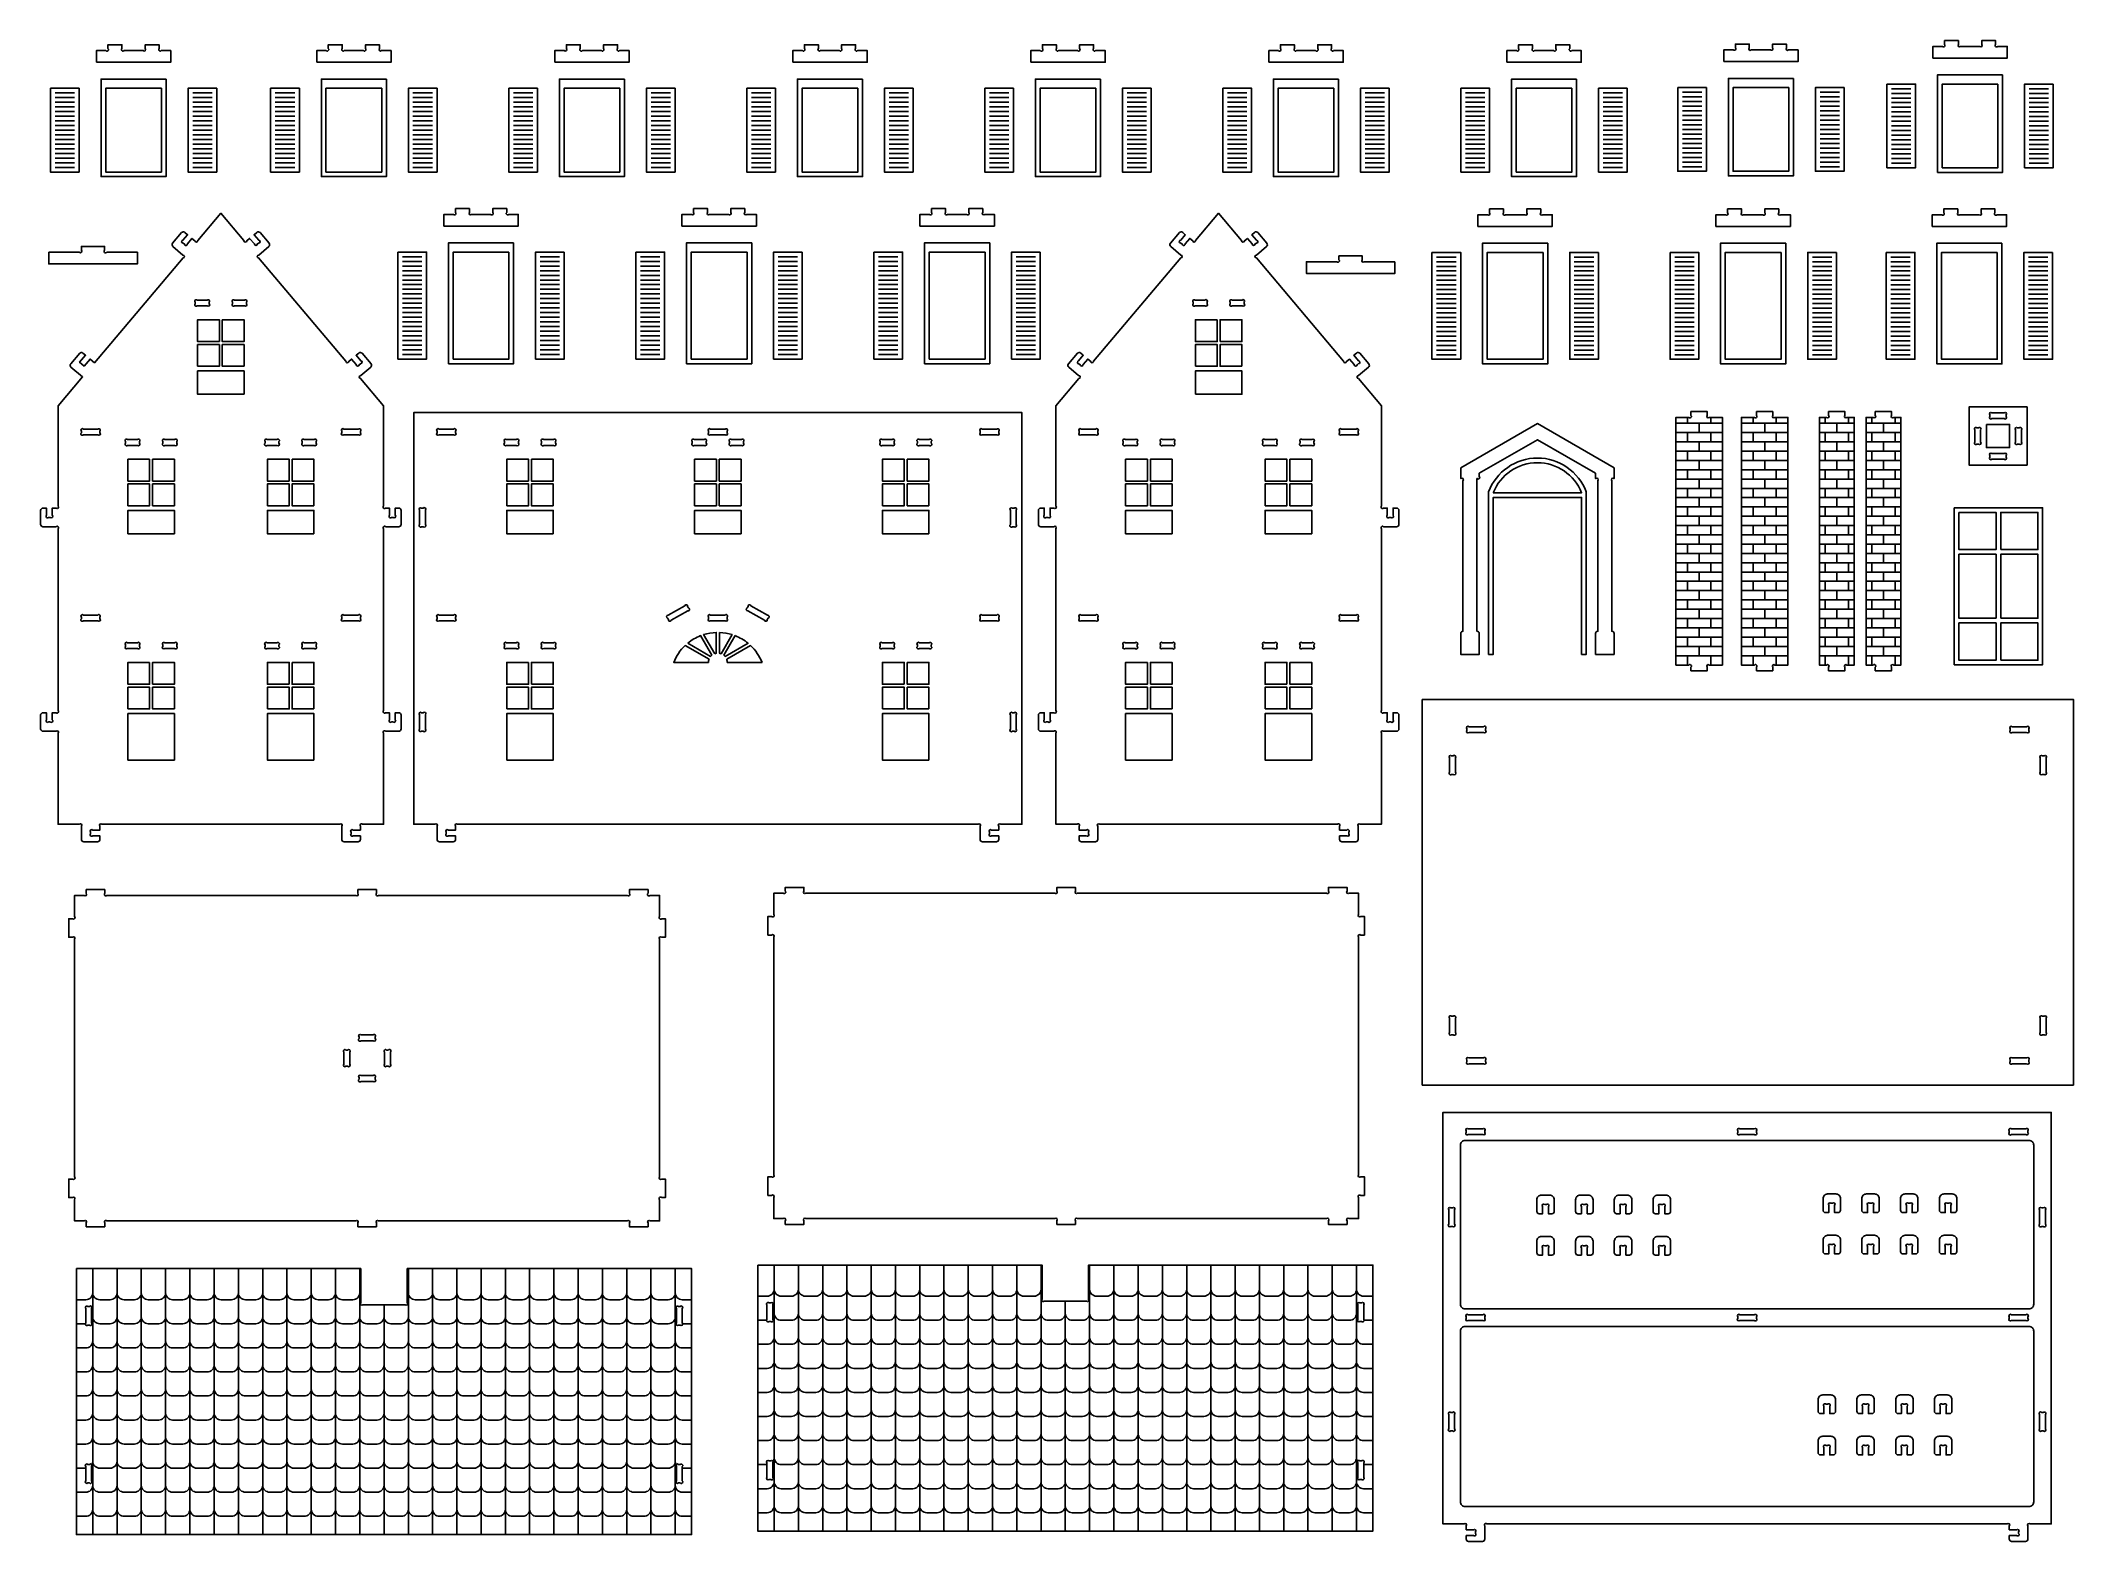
# Model space of a CAD drawing. Extents: x 6616 to 8714, y -367 to 1183.
import ezdxf

# ---------------------------------------------------------------- set-up
doc = ezdxf.new("R2010")
doc.units = 0
doc.header["$MEASUREMENT"] = 0
doc.layers.add('LAYER1', color=18, linetype='CONTINUOUS')

msp = doc.modelspace()

# ---------------------------------------------------------------- linework, layer by layer
at = {"layer": 'LAYER1'}
for points in [[(6673.6, 1160.3), (6673.6, 1172.3), (6683.4, 1172.3, 1), (6685.6, 1174.4), (6685.6, 1178.3), (6700, 1178.3), (6700, 1174.4, 1), (6702.1, 1172.3), (6721.8, 1172.3, 1), (6724, 1174.4), (6724, 1178.3), (6738.4, 1178.3), (6738.4, 1174.4, 1), (6740.5, 1172.3), (6750.4, 1172.3), (6750.4, 1160.3)], [(6901, 1160.3), (6901, 1172.3), (6910.9, 1172.3, 1), (6913, 1174.4), (6913, 1178.3), (6927.4, 1178.3), (6927.4, 1174.4, 1), (6929.5, 1172.3), (6949.3, 1172.3, 1), (6951.4, 1174.4), (6951.4, 1178.3), (6965.8, 1178.3), (6965.8, 1174.4, 1), (6967.9, 1172.3), (6977.8, 1172.3), (6977.8, 1160.3)], [(7146.7, 1160.3), (7146.7, 1172.3), (7156.6, 1172.3, 1), (7158.7, 1174.4), (7158.7, 1178.3), (7173.1, 1178.3), (7173.1, 1174.4, 1), (7175.2, 1172.3), (7195, 1172.3, 1), (7197.1, 1174.4), (7197.1, 1178.3), (7211.5, 1178.3), (7211.5, 1174.4, 1), (7213.6, 1172.3), (7223.5, 1172.3), (7223.5, 1160.3)], [(7392.4, 1160.3), (7392.4, 1172.3), (7402.3, 1172.3, 1), (7404.4, 1174.4), (7404.4, 1178.3), (7418.8, 1178.3), (7418.8, 1174.4, 1), (7420.9, 1172.3), (7440.7, 1172.3, 1), (7442.8, 1174.4), (7442.8, 1178.3), (7457.2, 1178.3), (7457.2, 1174.4, 1), (7459.3, 1172.3), (7469.2, 1172.3), (7469.2, 1160.3)], [(7638.1, 1160.3), (7638.1, 1172.3), (7647.9, 1172.3, 1), (7650.1, 1174.4), (7650.1, 1178.3), (7664.5, 1178.3), (7664.5, 1174.4, 1), (7666.6, 1172.3), (7686.3, 1172.3, 1), (7688.5, 1174.4), (7688.5, 1178.3), (7702.9, 1178.3), (7702.9, 1174.4, 1), (7705, 1172.3), (7714.9, 1172.3), (7714.9, 1160.3)], [(7883.8, 1160.3), (7883.8, 1172.3), (7893.6, 1172.3, 1), (7895.8, 1174.4), (7895.8, 1178.3), (7910.2, 1178.3), (7910.2, 1174.4, 1), (7912.3, 1172.3), (7932, 1172.3, 1), (7934.2, 1174.4), (7934.2, 1178.3), (7948.6, 1178.3), (7948.6, 1174.4, 1), (7950.7, 1172.3), (7960.6, 1172.3), (7960.6, 1160.3)], [(8129.5, 1160.3), (8129.5, 1172.3), (8139.3, 1172.3, 1), (8141.5, 1174.4), (8141.5, 1178.3), (8155.9, 1178.3), (8155.9, 1174.4, 1), (8158, 1172.3), (8177.7, 1172.3, 1), (8179.9, 1174.4), (8179.9, 1178.3), (8194.3, 1178.3), (8194.3, 1174.4, 1), (8196.4, 1172.3), (8206.3, 1172.3), (8206.3, 1160.3)], [(8353.3, 1161), (8353.3, 1173), (8363.2, 1173, 1), (8365.3, 1175.1), (8365.3, 1179), (8379.7, 1179), (8379.7, 1175.1, 1), (8381.8, 1173), (8401.6, 1173, 1), (8403.7, 1175.1), (8403.7, 1179), (8418.1, 1179), (8418.1, 1175.1, 1), (8420.2, 1173), (8430.1, 1173), (8430.1, 1161)], [(8569.2, 1164.6), (8569.2, 1176.6), (8579.1, 1176.6, 1), (8581.2, 1178.7), (8581.2, 1182.6), (8595.6, 1182.6), (8595.6, 1178.7, 1), (8597.7, 1176.6), (8617.5, 1176.6, 1), (8619.6, 1178.7), (8619.6, 1182.6), (8634, 1182.6), (8634, 1178.7, 1), (8636.1, 1176.6), (8646, 1176.6), (8646, 1164.6)], [(7032.3, 991.2), (7032.3, 1003.2), (7042.1, 1003.2, 1), (7044.3, 1005.3), (7044.3, 1009.2), (7058.7, 1009.2), (7058.7, 1005.3, 1), (7060.8, 1003.2), (7080.5, 1003.2, 1), (7082.7, 1005.3), (7082.7, 1009.2), (7097.1, 1009.2), (7097.1, 1005.3, 1), (7099.2, 1003.2), (7109.1, 1003.2), (7109.1, 991.2)], [(7278, 991.2), (7278, 1003.2), (7287.8, 1003.2, 1), (7290, 1005.3), (7290, 1009.2), (7304.4, 1009.2), (7304.4, 1005.3, 1), (7306.5, 1003.2), (7326.2, 1003.2, 1), (7328.4, 1005.3), (7328.4, 1009.2), (7342.8, 1009.2), (7342.8, 1005.3, 1), (7344.9, 1003.2), (7354.8, 1003.2), (7354.8, 991.2)], [(7523.7, 991.2), (7523.7, 1003.2), (7533.5, 1003.2, 1), (7535.7, 1005.3), (7535.7, 1009.2), (7550.1, 1009.2), (7550.1, 1005.3, 1), (7552.2, 1003.2), (7571.9, 1003.2, 1), (7574.1, 1005.3), (7574.1, 1009.2), (7588.5, 1009.2), (7588.5, 1005.3, 1), (7590.6, 1003.2), (7600.5, 1003.2), (7600.5, 991.2)], [(8099.6, 990.9), (8099.6, 1002.9), (8109.5, 1002.9, 1), (8111.6, 1005), (8111.6, 1008.9), (8126, 1008.9), (8126, 1005, 1), (8128.2, 1002.9), (8147.9, 1002.9, 1), (8150, 1005), (8150, 1008.9), (8164.4, 1008.9), (8164.4, 1005, 1), (8166.6, 1002.9), (8176.4, 1002.9), (8176.4, 990.9)], [(8345.3, 990.9), (8345.3, 1002.9), (8355.2, 1002.9, 1), (8357.3, 1005), (8357.3, 1008.9), (8371.7, 1008.9), (8371.7, 1005, 1), (8373.8, 1002.9), (8393.6, 1002.9, 1), (8395.7, 1005), (8395.7, 1008.9), (8410.1, 1008.9), (8410.1, 1005, 1), (8412.2, 1002.9), (8422.1, 1002.9), (8422.1, 990.9)], [(8568.5, 990.9), (8568.5, 1002.9), (8578.4, 1002.9, 1), (8580.5, 1005), (8580.5, 1008.9), (8594.9, 1008.9), (8594.9, 1005, 1), (8597, 1002.9), (8616.8, 1002.9, 1), (8618.9, 1005), (8618.9, 1008.9), (8633.3, 1008.9), (8633.3, 1005, 1), (8635.4, 1002.9), (8645.3, 1002.9), (8645.3, 990.9)], [(6634.1, 805.6), (6634.1, 702.2, -1), (6632, 700), (6628.1, 700), (6628.1, 692.6, -1), (6626, 690.4), (6624.2, 690.4, -1), (6622.1, 692.6), (6622.1, 700), (6618.5, 700, 0.414214), (6616.1, 697.6), (6616.1, 683.2, 0.414214), (6618.5, 680.8), (6632, 680.8, -1), (6634.1, 678.7), (6634.1, 491, -1), (6632, 488.8), (6628.1, 488.8), (6628.1, 481.4, -1), (6626, 479.2), (6624.2, 479.2, -1), (6622.1, 481.4), (6622.1, 488.8), (6618.5, 488.8, 0.414214), (6616.1, 486.4), (6616.1, 472, 0.414214), (6618.5, 469.6), (6632, 469.6, -1), (6634.1, 467.5), (6634.1, 373.6), (6656, 373.6, -1), (6658.1, 371.5), (6658.1, 358, 0.414214), (6660.5, 355.6), (6674.9, 355.6, 0.414214), (6677.3, 358), (6677.3, 361.6), (6669.8, 361.6, -1), (6667.7, 363.8), (6667.7, 365.5, -1), (6669.8, 367.6), (6677.3, 367.6), (6677.3, 371.5, -1), (6679.4, 373.6), (6924.8, 373.6, -1), (6926.9, 371.5), (6926.9, 358, 0.414214), (6929.3, 355.6), (6943.7, 355.6, 0.414214), (6946.1, 358), (6946.1, 361.6), (6938.6, 361.6, -1), (6936.5, 363.8), (6936.5, 365.5, -1), (6938.6, 367.6), (6946.1, 367.6), (6946.1, 371.5, -1), (6948.2, 373.6), (6970.1, 373.6), (6970.1, 467.5, -1), (6972.2, 469.6), (6985.7, 469.6, 0.414214), (6988.1, 472), (6988.1, 486.4, 0.414214), (6985.7, 488.8), (6982.1, 488.8), (6982.1, 481.4, -1), (6980, 479.2), (6978.2, 479.2, -1), (6976.1, 481.4), (6976.1, 488.8), (6972.2, 488.8, -1), (6970.1, 491), (6970.1, 678.7, -1), (6972.2, 680.8), (6985.7, 680.8, 0.414214), (6988.1, 683.2), (6988.1, 697.6, 0.414214), (6985.7, 700), (6982.1, 700), (6982.1, 692.6, -1), (6980, 690.4), (6978.2, 690.4, -1), (6976.1, 692.6), (6976.1, 700), (6972.2, 700, -1), (6970.1, 702.2), (6970.1, 805.6), (6946.3, 833.8, -1), (6946.5, 836.8), (6956.8, 845.5, 0.414214), (6957.1, 848.9), (6947.8, 859.9, 0.414214), (6944.4, 860.1), (6941.7, 857.8), (6946.5, 852.1, -1), (6946.3, 849.1), (6944.9, 848, -1), (6941.9, 848.2), (6937.1, 853.9), (6934.1, 851.4, -1), (6931.2, 851.7), (6841, 958.3, -1), (6841.3, 961.3), (6851.6, 970, 0.414214), (6851.8, 973.4), (6842.5, 984.4, 0.414214), (6839.2, 984.7), (6836.4, 982.3), (6841.2, 976.6, -1), (6841, 973.6), (6839.7, 972.5, -1), (6836.7, 972.8), (6831.8, 978.5), (6828.9, 976, -1), (6825.9, 976.2), (6802.1, 1004.4), (6778.3, 976.2, -1), (6775.3, 976), (6772.3, 978.5), (6767.5, 972.8, -1), (6764.5, 972.5), (6763.2, 973.6, -1), (6762.9, 976.6), (6767.8, 982.3), (6765, 984.7, 0.414214), (6761.6, 984.4), (6752.3, 973.4, 0.414214), (6752.6, 970), (6762.9, 961.3, -1), (6763.2, 958.3), (6671.6, 850.1), (6667.1, 853.9), (6660.9, 846.6), (6656.3, 850.5), (6662.5, 857.8), (6659.7, 860.1, 0.414214), (6656.4, 859.9), (6647.1, 848.9, 0.414214), (6647.3, 845.5), (6659.3, 835.4)], [(7986.7, 845.5), (7976.4, 836.8, 1), (7976.2, 833.8), (8000, 805.6), (8000, 702.2, 1), (8002.1, 700), (8006, 700), (8006, 692.6, 1), (8008.1, 690.4), (8009.8, 690.4, 1), (8012, 692.6), (8012, 700), (8015.6, 700, -0.414214), (8018, 697.6), (8018, 683.2, -0.414214), (8015.6, 680.8), (8002.1, 680.8, 1), (8000, 678.7), (8000, 491, 1), (8002.1, 488.8), (8006, 488.8), (8006, 481.4, 1), (8008.1, 479.2), (8009.8, 479.2, 1), (8012, 481.4), (8012, 488.8), (8015.6, 488.8, -0.414214), (8018, 486.4), (8018, 472, -0.414214), (8015.6, 469.6), (8002.1, 469.6, 1), (8000, 467.5), (8000, 373.6), (7978.1, 373.6, 1), (7976, 371.5), (7976, 358, -0.414214), (7973.6, 355.6), (7959.2, 355.6, -0.414214), (7956.8, 358), (7956.8, 361.6), (7964.2, 361.6, 1), (7966.4, 363.8), (7966.4, 365.5, 1), (7964.2, 367.6), (7956.8, 367.6), (7956.8, 371.5, 1), (7954.6, 373.6), (7709.3, 373.6, 1), (7707.2, 371.5), (7707.2, 358, -0.414214), (7704.8, 355.6), (7690.4, 355.6, -0.414214), (7688, 358), (7688, 361.6), (7695.4, 361.6, 1), (7697.6, 363.8), (7697.6, 365.5, 1), (7695.4, 367.6), (7688, 367.6), (7688, 371.5, 1), (7685.8, 373.6), (7664, 373.6), (7664, 467.5, 1), (7661.8, 469.6), (7648.4, 469.6, -0.414214), (7646, 472), (7646, 486.4, -0.414214), (7648.4, 488.8), (7652, 488.8), (7652, 481.4, 1), (7654.1, 479.2), (7655.8, 479.2, 1), (7658, 481.4), (7658, 488.8), (7661.8, 488.8, 1), (7664, 491), (7664, 678.7, 1), (7661.8, 680.8), (7648.4, 680.8, -0.414214), (7646, 683.2), (7646, 697.6, -0.414214), (7648.4, 700), (7652, 700), (7652, 692.6, 1), (7654.1, 690.4), (7655.8, 690.4, 1), (7658, 692.6), (7658, 700), (7661.8, 700, 1), (7664, 702.2), (7664, 805.6), (7687.7, 833.8, 1), (7687.5, 836.8), (7677.2, 845.5, -0.414214), (7676.9, 848.9), (7686.2, 859.9, -0.414214), (7689.6, 860.1), (7692.3, 857.8), (7687.5, 852.1, 1), (7687.8, 849.1), (7689.1, 848, 1), (7692.1, 848.2), (7696.9, 853.9), (7699.9, 851.4, 1), (7702.9, 851.7), (7793, 958.3, 1), (7792.8, 961.3), (7782.5, 970, -0.414214), (7782.2, 973.4), (7791.5, 984.4, -0.414214), (7794.9, 984.7), (7797.6, 982.3), (7792.8, 976.6, 1), (7793, 973.6), (7794.4, 972.5, 1), (7797.4, 972.8), (7802.2, 978.5), (7805.2, 976, 1), (7808.2, 976.2), (7832, 1004.4), (7855.7, 976.2, 1), (7858.7, 976), (7861.7, 978.5), (7866.5, 972.8, 1), (7869.5, 972.5), (7870.9, 973.6, 1), (7871.1, 976.6), (7866.3, 982.3), (7869, 984.7, -0.414214), (7872.4, 984.4), (7881.7, 973.4, -0.414214), (7881.4, 970), (7871.1, 961.3, 1), (7870.9, 958.3), (7961, 851.7, 1), (7964, 851.4), (7967, 853.9), (7971.8, 848.2, 1), (7974.8, 848), (7976.1, 849.1, 1), (7976.4, 852.1), (7971.6, 857.8), (7974.3, 860.1, -0.414214), (7977.7, 859.9), (7987, 848.9, -0.414214)], [(6624.4, 964.1), (6656, 964.1, 1), (6658.1, 966.2), (6658.1, 970.1), (6682.1, 970.1), (6682.1, 966.2, 1), (6684.3, 964.1), (6715.9, 964.1), (6715.9, 952.1), (6624.4, 952.1)], [(8013.9, 954.3), (7982.3, 954.3, -1), (7980.2, 956.4), (7980.2, 960.3), (7956.2, 960.3), (7956.2, 956.4, -1), (7954.1, 954.3), (7922.5, 954.3), (7922.5, 942.3), (8013.9, 942.3)], [(6777.8, 908.8), (6788, 908.8, 1), (6790.1, 911), (6790.1, 912.7, 1), (6788, 914.8), (6777.8, 914.8, 1), (6775.7, 912.7), (6775.7, 911, 1)], [(6816.2, 908.8), (6826.4, 908.8, 1), (6828.5, 911), (6828.5, 912.7, 1), (6826.4, 914.8), (6816.2, 914.8, 1), (6814.1, 912.7), (6814.1, 911, 1)], [(7807.7, 914.8), (7817.8, 914.8, -1), (7820, 912.7), (7820, 911, -1), (7817.8, 908.8), (7807.7, 908.8, -1), (7805.6, 911), (7805.6, 912.7, -1)], [(7846.1, 914.8), (7856.2, 914.8, -1), (7858.4, 912.7), (7858.4, 911, -1), (7856.2, 908.8), (7846.1, 908.8, -1), (7844, 911), (7844, 912.7, -1)], [(7602.6, 355.6, 0.414214), (7605, 358), (7605, 361.6), (7597.5, 361.6, -1), (7595.4, 363.8), (7595.4, 365.5, -1), (7597.5, 367.6), (7605, 367.6), (7605, 371.5, -1), (7607.1, 373.6), (7629, 373.6), (7629, 798.6), (7001.2, 798.6), (7001.2, 373.6), (7023, 373.6, -1), (7025.2, 371.5), (7025.2, 358, 0.414214), (7027.6, 355.6), (7042, 355.6, 0.414214), (7044.4, 358), (7044.4, 361.6), (7036.9, 361.6, -1), (7034.8, 363.8), (7034.8, 365.5, -1), (7036.9, 367.6), (7044.4, 367.6), (7044.4, 371.5, -1), (7046.5, 373.6), (7583.7, 373.6, -1), (7585.8, 371.5), (7585.8, 358, 0.414214), (7588.2, 355.6)], [(8319.5, 799.6), (8319.5, 795.7, -1), (8317.4, 793.6), (8303.9, 793.6), (8303.9, 538), (8317.4, 538, -1), (8319.5, 535.9), (8319.5, 532), (8336.3, 532), (8336.3, 535.9, -1), (8338.4, 538), (8351.9, 538), (8351.9, 793.6), (8338.4, 793.6, -1), (8336.3, 795.7), (8336.3, 799.6)], [(8387.2, 799.6), (8387.2, 795.7, -1), (8385.1, 793.6), (8371.6, 793.6), (8371.6, 538), (8385.1, 538, -1), (8387.2, 535.9), (8387.2, 532), (8404, 532), (8404, 535.9, -1), (8406.1, 538), (8419.6, 538), (8419.6, 793.6), (8406.1, 793.6, -1), (8404, 795.7), (8404, 799.6)], [(8461.6, 799.6), (8461.6, 795.7, -1), (8459.5, 793.6), (8452, 793.6), (8452, 538), (8459.5, 538, -1), (8461.6, 535.9), (8461.6, 532), (8478.4, 532), (8478.4, 535.9, -1), (8480.5, 538), (8488, 538), (8488, 793.6), (8480.5, 793.6, -1), (8478.4, 795.7), (8478.4, 799.6)], [(8509.8, 799.6), (8509.8, 795.7, -1), (8507.7, 793.6), (8500.2, 793.6), (8500.2, 538), (8507.7, 538, -1), (8509.8, 535.9), (8509.8, 532), (8526.6, 532), (8526.6, 535.9, -1), (8528.8, 538), (8536.2, 538), (8536.2, 793.6), (8528.8, 793.6, -1), (8526.6, 795.7), (8526.6, 799.6)], [(8630.2, 798.4), (8642.7, 798.4, -1), (8644.9, 796.3), (8644.9, 794.6, -1), (8642.7, 792.4), (8630.2, 792.4, -1), (8628.1, 794.6), (8628.1, 796.3, -1)], [(6660.2, 775.6), (6675.2, 775.6, 1), (6677.3, 777.8), (6677.3, 779.5, 1), (6675.2, 781.6), (6660.2, 781.6, 1), (6658.1, 779.5), (6658.1, 777.8, 1)], [(6926.9, 779.5), (6926.9, 777.8, 1), (6929, 775.6), (6944, 775.6, 1), (6946.1, 777.8), (6946.1, 779.5, 1), (6944, 781.6), (6929, 781.6, 1)], [(7042.2, 775.6), (7027.3, 775.6, -1), (7025.2, 777.8), (7025.2, 779.5, -1), (7027.3, 781.6), (7042.2, 781.6, -1), (7044.4, 779.5), (7044.4, 777.8, -1)], [(7307.6, 775.6), (7322.6, 775.6, 1), (7324.7, 777.8), (7324.7, 779.5, 1), (7322.6, 781.6), (7307.6, 781.6, 1), (7305.5, 779.5), (7305.5, 777.8, 1)], [(7587.9, 775.6), (7602.9, 775.6, 1), (7605, 777.8), (7605, 779.5, 1), (7602.9, 781.6), (7587.9, 781.6, 1), (7585.8, 779.5), (7585.8, 777.8, 1)], [(7705, 775.6), (7690.1, 775.6, -1), (7688, 777.8), (7688, 779.5, -1), (7690.1, 781.6), (7705, 781.6, -1), (7707.2, 779.5), (7707.2, 777.8, -1)], [(7958.9, 781.6), (7973.8, 781.6, -1), (7976, 779.5), (7976, 777.8, -1), (7973.8, 775.6), (7958.9, 775.6, -1), (7956.8, 777.8), (7956.8, 779.5, -1)], [(8098.6, 572.9), (8098.6, 730.4), (8098.9, 730.4, 1), (8101, 732.5), (8101, 736), (8161, 770.6), (8221, 736), (8221, 730.4), (8221.3, 730.4, -1), (8223.4, 728.3), (8223.4, 572.9, 0.414214), (8221, 570.5), (8221, 548.9), (8240.2, 548.9), (8240.2, 570.5, 0.414214), (8237.8, 572.9), (8237.8, 728.3, -1), (8239.9, 730.4), (8240.2, 730.4), (8240.2, 741.5), (8161, 787.2), (8081.8, 741.5), (8081.8, 730.4), (8082.1, 730.4, -1), (8084.2, 728.3), (8084.2, 572.9, 0.414214), (8081.8, 570.5), (8081.8, 548.9), (8101, 548.9), (8101, 570.5, 0.414214)], [(8612.5, 780.7), (8612.5, 768.2, 1), (8614.6, 766), (8616.3, 766, 1), (8618.5, 768.2), (8618.5, 780.7, 1), (8616.3, 782.8), (8614.6, 782.8, 1)], [(8660.5, 780.7), (8660.5, 768.2, -1), (8658.3, 766), (8656.6, 766, -1), (8654.5, 768.2), (8654.5, 780.7, -1), (8656.6, 782.8), (8658.3, 782.8, -1)], [(6705.8, 770.8), (6716, 770.8, -1), (6718.1, 768.7), (6718.1, 767, -1), (6716, 764.8), (6705.8, 764.8, -1), (6703.7, 767), (6703.7, 768.7, -1)], [(6744.2, 770.8), (6754.4, 770.8, -1), (6756.5, 768.7), (6756.5, 767, -1), (6754.4, 764.8), (6744.2, 764.8, -1), (6742.1, 767), (6742.1, 768.7, -1)], [(6849.8, 764.8), (6860, 764.8, 1), (6862.1, 767), (6862.1, 768.7, 1), (6860, 770.8), (6849.8, 770.8, 1), (6847.7, 768.7), (6847.7, 767, 1)], [(6888.2, 764.8), (6898.4, 764.8, 1), (6900.5, 767), (6900.5, 768.7, 1), (6898.4, 770.8), (6888.2, 770.8, 1), (6886.1, 768.7), (6886.1, 767, 1)], [(7096.9, 764.8), (7107, 764.8, 1), (7109.2, 767), (7109.2, 768.7, 1), (7107, 770.8), (7096.9, 770.8, 1), (7094.8, 768.7), (7094.8, 767, 1)], [(7135.3, 764.8), (7145.4, 764.8, 1), (7147.6, 767), (7147.6, 768.7, 1), (7145.4, 770.8), (7135.3, 770.8, 1), (7133.2, 768.7), (7133.2, 767, 1)], [(7290.8, 764.8), (7301, 764.8, 1), (7303.1, 767), (7303.1, 768.7, 1), (7301, 770.8), (7290.8, 770.8, 1), (7288.7, 768.7), (7288.7, 767, 1)], [(7329.2, 764.8), (7339.4, 764.8, 1), (7341.5, 767), (7341.5, 768.7, 1), (7339.4, 770.8), (7329.2, 770.8, 1), (7327.1, 768.7), (7327.1, 767, 1)], [(7482.6, 768.7), (7482.6, 767, 1), (7484.7, 764.8), (7494.9, 764.8, 1), (7497, 767), (7497, 768.7, 1), (7494.9, 770.8), (7484.7, 770.8, 1)], [(7523.1, 764.8), (7533.3, 764.8, 1), (7535.4, 767), (7535.4, 768.7, 1), (7533.3, 770.8), (7523.1, 770.8, 1), (7521, 768.7), (7521, 767, 1)], [(7735.7, 770.8), (7745.8, 770.8, -1), (7748, 768.7), (7748, 767, -1), (7745.8, 764.8), (7735.7, 764.8, -1), (7733.6, 767), (7733.6, 768.7, -1)], [(7774.1, 770.8), (7784.2, 770.8, -1), (7786.4, 768.7), (7786.4, 767, -1), (7784.2, 764.8), (7774.1, 764.8, -1), (7772, 767), (7772, 768.7, -1)], [(7879.7, 764.8), (7889.8, 764.8, 1), (7892, 767), (7892, 768.7, 1), (7889.8, 770.8), (7879.7, 770.8, 1), (7877.6, 768.7), (7877.6, 767, 1)], [(7918.1, 764.8), (7928.2, 764.8, 1), (7930.4, 767), (7930.4, 768.7, 1), (7928.2, 770.8), (7918.1, 770.8, 1), (7916, 768.7), (7916, 767, 1)], [(8630.2, 750.4), (8642.7, 750.4, 1), (8644.9, 752.6), (8644.9, 754.3, 1), (8642.7, 756.4), (8630.2, 756.4, 1), (8628.1, 754.3), (8628.1, 752.6, 1)], [(8110.6, 548.9), (8110.6, 716.7, -0.694192), (8211.4, 716.7), (8211.4, 548.9), (8206.6, 548.9), (8206.6, 711), (8115.4, 711), (8115.4, 548.9)], [(8115.4, 715.8), (8206.6, 715.8, 0.681461)], [(7013.2, 697.9), (7013.2, 683, -1), (7011, 680.8), (7009.3, 680.8, -1), (7007.2, 683), (7007.2, 697.9, -1), (7009.3, 700), (7011, 700, -1)], [(7617, 697.9), (7617, 683, 1), (7619.1, 680.8), (7620.9, 680.8, 1), (7623, 683), (7623, 697.9, 1), (7620.9, 700), (7619.1, 700, 1)], [(6660.2, 583.6), (6675.2, 583.6, 1), (6677.3, 585.8), (6677.3, 587.5, 1), (6675.2, 589.6), (6660.2, 589.6, 1), (6658.1, 587.5), (6658.1, 585.8, 1)], [(6926.9, 587.5), (6926.9, 585.8, 1), (6929, 583.6), (6944, 583.6, 1), (6946.1, 585.8), (6946.1, 587.5, 1), (6944, 589.6), (6929, 589.6, 1)], [(7042.2, 583.6), (7027.3, 583.6, -1), (7025.2, 585.8), (7025.2, 587.5, -1), (7027.3, 589.6), (7042.2, 589.6, -1), (7044.4, 587.5), (7044.4, 585.8, -1)], [(7281, 599.2), (7263.9, 589.4, 1), (7263.2, 586.5), (7264, 584.9, 1), (7266.9, 584.2), (7284, 594, 1), (7284.8, 596.9), (7283.9, 598.5, 1)], [(7307.6, 583.6), (7322.6, 583.6, 1), (7324.7, 585.8), (7324.7, 587.5, 1), (7322.6, 589.6), (7307.6, 589.6, 1), (7305.5, 587.5), (7305.5, 585.8, 1)], [(7349.1, 599.2), (7366.2, 589.4, -1), (7367, 586.5), (7366.1, 584.9, -1), (7363.2, 584.2), (7346.1, 594, -1), (7345.4, 596.9), (7346.2, 598.5, -1)], [(7587.9, 583.6), (7602.9, 583.6, 1), (7605, 585.8), (7605, 587.5, 1), (7602.9, 589.6), (7587.9, 589.6, 1), (7585.8, 587.5), (7585.8, 585.8, 1)], [(7690.1, 589.6), (7705, 589.6, -1), (7707.2, 587.5), (7707.2, 585.8, -1), (7705, 583.6), (7690.1, 583.6, -1), (7688, 585.8), (7688, 587.5, -1)], [(7958.9, 589.6), (7973.8, 589.6, -1), (7976, 587.5), (7976, 585.8, -1), (7973.8, 583.6), (7958.9, 583.6, -1), (7956.8, 585.8), (7956.8, 587.5, -1)], [(7284, 560.5), (7307.6, 546.8, -0.044025), (7308.8, 548), (7297.2, 568.3, 0.078675)], [(7311.8, 549.7, -0.044025), (7313.4, 550.1), (7313.4, 571.6, 0.067701), (7300.4, 569.4)], [(7316.8, 571.6), (7316.8, 550.1, -0.044025), (7318.4, 549.7), (7329.8, 569.4, 0.067701)], [(7333, 568.3), (7321.3, 548, -0.044025), (7322.5, 546.8), (7346.2, 560.5, 0.078675)], [(6705.8, 561), (6716, 561, -1), (6718.1, 558.9), (6718.1, 557.1, -1), (6716, 555), (6705.8, 555, -1), (6703.7, 557.1), (6703.7, 558.9, -1)], [(6744.2, 561), (6754.4, 561, -1), (6756.5, 558.9), (6756.5, 557.1, -1), (6754.4, 555), (6744.2, 555, -1), (6742.1, 557.1), (6742.1, 558.9, -1)], [(6849.8, 555), (6860, 555, 1), (6862.1, 557.1), (6862.1, 558.9, 1), (6860, 561), (6849.8, 561, 1), (6847.7, 558.9), (6847.7, 557.1, 1)], [(6898.4, 561), (6888.2, 561, 1), (6886.1, 558.9), (6886.1, 557.1, 1), (6888.2, 555), (6898.4, 555, 1), (6900.5, 557.1), (6900.5, 558.9, 1)], [(7096.9, 561), (7107, 561, -1), (7109.2, 558.9), (7109.2, 557.1, -1), (7107, 555), (7096.9, 555, -1), (7094.8, 557.1), (7094.8, 558.9, -1)], [(7135.3, 561), (7145.4, 561, -1), (7147.6, 558.9), (7147.6, 557.1, -1), (7145.4, 555), (7135.3, 555, -1), (7133.2, 557.1), (7133.2, 558.9, -1)], [(7306, 543.9), (7281.3, 558.1, 0.109311), (7269.5, 540.6), (7305.4, 540.6, -0.087672)], [(7360.7, 540.6), (7324.8, 540.6, 0.087672), (7324.2, 543.9), (7348.9, 558.1, -0.109311)], [(7494.9, 561), (7484.7, 561, 1), (7482.6, 558.9), (7482.6, 557.1, 1), (7484.7, 555), (7494.9, 555, 1), (7497, 557.1), (7497, 558.9, 1)], [(7523.1, 555), (7533.3, 555, 1), (7535.4, 557.1), (7535.4, 558.9, 1), (7533.3, 561), (7523.1, 561, 1), (7521, 558.9), (7521, 557.1, 1)], [(7745.8, 555), (7735.7, 555, -1), (7733.6, 557.1), (7733.6, 558.9, -1), (7735.7, 561), (7745.8, 561, -1), (7748, 558.9), (7748, 557.1, -1)], [(7774.1, 561), (7784.2, 561, -1), (7786.4, 558.9), (7786.4, 557.1, -1), (7784.2, 555), (7774.1, 555, -1), (7772, 557.1), (7772, 558.9, -1)], [(7879.7, 555), (7889.8, 555, 1), (7892, 557.1), (7892, 558.9, 1), (7889.8, 561), (7879.7, 561, 1), (7877.6, 558.9), (7877.6, 557.1, 1)], [(7928.2, 561), (7918.1, 561, 1), (7916, 558.9), (7916, 557.1, 1), (7918.1, 555), (7928.2, 555, 1), (7930.4, 557.1), (7930.4, 558.9, 1)], [(7013.2, 486.7), (7013.2, 471.8, -1), (7011, 469.6), (7009.3, 469.6, -1), (7007.2, 471.8), (7007.2, 486.7, -1), (7009.3, 488.8), (7011, 488.8, -1)], [(7617, 486.7), (7617, 471.8, 1), (7619.1, 469.6), (7620.9, 469.6, 1), (7623, 471.8), (7623, 486.7, 1), (7620.9, 488.8), (7619.1, 488.8, 1)], [(8105.3, 474.3), (8090.4, 474.3, 1), (8088.3, 472.2), (8088.3, 470.5, 1), (8090.4, 468.3), (8105.3, 468.3, 1), (8107.5, 470.5), (8107.5, 472.2, 1)], [(8651, 474.3), (8666, 474.3, -1), (8668.1, 472.2), (8668.1, 470.5, -1), (8666, 468.3), (8651, 468.3, -1), (8648.9, 470.5), (8648.9, 472.2, -1)], [(8076.3, 442.2), (8076.3, 427.3, -1), (8074.1, 425.1), (8072.4, 425.1, -1), (8070.3, 427.3), (8070.3, 442.2, -1), (8072.4, 444.3), (8074.1, 444.3, -1)], [(8680.1, 442.2), (8680.1, 427.3, 1), (8682.2, 425.1), (8684, 425.1, 1), (8686.1, 427.3), (8686.1, 442.2, 1), (8684, 444.3), (8682.2, 444.3, 1)], [(6962.7, -41.9), (6962.7, -38, -1), (6964.8, -35.9), (7221.6, -35.9, -1), (7223.8, -38), (7223.8, -41.9), (7243, -41.9), (7243, -38, -1), (7245.1, -35.9), (7255, -35.9), (7255, -14, -1), (7257.1, -11.9), (7261, -11.9), (7261, 7.3), (7257.1, 7.3, -1), (7255, 9.5), (7255, 254.8, -1), (7257.1, 256.9), (7261, 256.9), (7261, 276.1), (7257.1, 276.1, -1), (7255, 278.3), (7255, 300.1), (7245.1, 300.1, -1), (7243, 302.3), (7243, 306.1), (7223.8, 306.1), (7223.8, 302.3, -1), (7221.6, 300.1), (6964.8, 300.1, -1), (6962.7, 302.3), (6962.7, 306.1), (6943.5, 306.1), (6943.5, 302.3, -1), (6941.3, 300.1), (6684.5, 300.1, -1), (6682.3, 302.3), (6682.3, 306.1), (6663.1, 306.1), (6663.1, 302.3, -1), (6661, 300.1), (6651.1, 300.1), (6651.1, 278.3, -1), (6649, 276.1), (6645.1, 276.1), (6645.1, 256.9), (6649, 256.9, -1), (6651.1, 254.8), (6651.1, 9.5, -1), (6649, 7.3), (6645.1, 7.3), (6645.1, -11.9), (6649, -11.9, -1), (6651.1, -14), (6651.1, -35.9), (6661, -35.9, -1), (6663.1, -38), (6663.1, -41.9), (6682.3, -41.9), (6682.3, -38, -1), (6684.5, -35.9), (6941.3, -35.9, -1), (6943.5, -38), (6943.5, -41.9)], [(7684.2, -39.6), (7684.2, -35.7, -1), (7686.3, -33.6), (7943.2, -33.6, -1), (7945.3, -35.7), (7945.3, -39.6), (7964.5, -39.6), (7964.5, -35.7, -1), (7966.6, -33.6), (7976.5, -33.6), (7976.5, -11.7, -1), (7978.6, -9.6), (7982.5, -9.6), (7982.5, 9.6), (7978.6, 9.6, -1), (7976.5, 11.7), (7976.5, 257.1, -1), (7978.6, 259.2), (7982.5, 259.2), (7982.5, 278.4), (7978.6, 278.4, -1), (7976.5, 280.5), (7976.5, 302.4), (7966.6, 302.4, -1), (7964.5, 304.5), (7964.5, 308.4), (7945.3, 308.4), (7945.3, 304.5, -1), (7943.2, 302.4), (7686.3, 302.4, -1), (7684.2, 304.5), (7684.2, 308.4), (7665, 308.4), (7665, 304.5, -1), (7662.9, 302.4), (7406, 302.4, -1), (7403.9, 304.5), (7403.9, 308.4), (7384.7, 308.4), (7384.7, 304.5, -1), (7382.6, 302.4), (7372.7, 302.4), (7372.7, 280.5, -1), (7370.6, 278.4), (7366.7, 278.4), (7366.7, 259.2), (7370.6, 259.2, -1), (7372.7, 257.1), (7372.7, 11.7, -1), (7370.6, 9.6), (7366.7, 9.6), (7366.7, -9.6), (7370.6, -9.6, -1), (7372.7, -11.7), (7372.7, -33.6), (7382.6, -33.6, -1), (7384.7, -35.7), (7384.7, -39.6), (7403.9, -39.6), (7403.9, -35.7, -1), (7406, -33.6), (7662.9, -33.6, -1), (7665, -35.7), (7665, -39.6)], [(8070.3, 173.4), (8070.3, 158.5, 1), (8072.4, 156.3), (8074.1, 156.3, 1), (8076.3, 158.5), (8076.3, 173.4, 1), (8074.1, 175.5), (8072.4, 175.5, 1)], [(8686.1, 173.4), (8686.1, 158.5, -1), (8684, 156.3), (8682.2, 156.3, -1), (8680.1, 158.5), (8680.1, 173.4, -1), (8682.2, 175.5), (8684, 175.5, -1)], [(6946.8, 150.1), (6959.3, 150.1, 1), (6961.5, 152.3), (6961.5, 154, 1), (6959.3, 156.1), (6946.8, 156.1, 1), (6944.7, 154), (6944.7, 152.3, 1)], [(6935.1, 138.4), (6935.1, 125.9, -1), (6932.9, 123.7), (6931.2, 123.7, -1), (6929.1, 125.9), (6929.1, 138.4, -1), (6931.2, 140.5), (6932.9, 140.5, -1)], [(6971.1, 138.4), (6971.1, 125.9, 1), (6973.2, 123.7), (6974.9, 123.7, 1), (6977.1, 125.9), (6977.1, 138.4, 1), (6974.9, 140.5), (6973.2, 140.5, 1)], [(8090.4, 126.3), (8105.3, 126.3, 1), (8107.5, 128.5), (8107.5, 130.2, 1), (8105.3, 132.3), (8090.4, 132.3, 1), (8088.3, 130.2), (8088.3, 128.5, 1)], [(8666, 126.3), (8651, 126.3, -1), (8648.9, 128.5), (8648.9, 130.2, -1), (8651, 132.3), (8666, 132.3, -1), (8668.1, 130.2), (8668.1, 128.5, -1)], [(6959.3, 114.1), (6946.8, 114.1, 1), (6944.7, 112), (6944.7, 110.3, 1), (6946.8, 108.1), (6959.3, 108.1, 1), (6961.5, 110.3), (6961.5, 112, 1)], [(8089.9, -366.8, -0.414214), (8087.5, -364.4), (8087.5, -360.8), (8095, -360.8, 1), (8097.1, -358.6), (8097.1, -356.9, 1), (8095, -354.8), (8087.5, -354.8), (8087.5, -350.9, 1), (8085.4, -348.8), (8063.5, -348.8), (8063.5, 76.1), (8691.3, 76.1), (8691.3, -348.8), (8669.5, -348.8, 1), (8667.3, -350.9), (8667.3, -364.4, -0.414214), (8664.9, -366.8), (8650.5, -366.8, -0.414214), (8648.1, -364.4), (8648.1, -360.8), (8655.6, -360.8, 1), (8657.7, -358.6), (8657.7, -356.9, 1), (8655.6, -354.8), (8648.1, -354.8), (8648.1, -350.9, 1), (8646, -348.8), (8108.8, -348.8, 1), (8106.7, -350.9), (8106.7, -364.4, -0.414214), (8104.3, -366.8)], [(8673.3, 42.4), (8673.3, -122, -0.414214), (8668.5, -126.8), (8086.3, -126.8, -0.414214), (8081.5, -122), (8081.5, 42.4, -0.414214), (8086.3, 47.2), (8668.5, 47.2, -0.414214)], [(8089.6, 59.2), (8104.6, 59.2, -1), (8106.7, 57.1), (8106.7, 55.4, -1), (8104.6, 53.2), (8089.6, 53.2, -1), (8087.5, 55.4), (8087.5, 57.1, -1)], [(8369.9, 59.2), (8384.9, 59.2, -1), (8387, 57.1), (8387, 55.4, -1), (8384.9, 53.2), (8369.9, 53.2, -1), (8367.8, 55.4), (8367.8, 57.1, -1)], [(8650.3, 53.2), (8665.2, 53.2, 1), (8667.3, 55.4), (8667.3, 57.1, 1), (8665.2, 59.2), (8650.3, 59.2, 1), (8648.1, 57.1), (8648.1, 55.4, 1)], [(8160.4, -26.1), (8160.4, -14.1, -0.414214), (8165.2, -9.3), (8173.6, -9.3, -0.414214), (8178.4, -14.1), (8178.4, -26.1, -0.414214), (8176, -28.5), (8172.4, -28.5), (8172.4, -21, 1), (8170.3, -18.9), (8168.5, -18.9, 1), (8166.4, -21), (8166.4, -28.5), (8162.8, -28.5, -0.414214)], [(8200.4, -26.1), (8200.4, -14.1, -0.414214), (8205.2, -9.3), (8213.6, -9.3, -0.414214), (8218.4, -14.1), (8218.4, -26.1, -0.414214), (8216, -28.5), (8212.4, -28.5), (8212.4, -21, 1), (8210.3, -18.9), (8208.5, -18.9, 1), (8206.4, -21), (8206.4, -28.5), (8202.8, -28.5, -0.414214)], [(8240.4, -26.1), (8240.4, -14.1, -0.414214), (8245.2, -9.3), (8253.6, -9.3, -0.414214), (8258.4, -14.1), (8258.4, -26.1, -0.414214), (8256, -28.5), (8252.4, -28.5), (8252.4, -21, 1), (8250.3, -18.9), (8248.5, -18.9, 1), (8246.4, -21), (8246.4, -28.5), (8242.8, -28.5, -0.414214)], [(8280.4, -26.1), (8280.4, -14.1, -0.414214), (8285.2, -9.3), (8293.6, -9.3, -0.414214), (8298.4, -14.1), (8298.4, -26.1, -0.414214), (8296, -28.5), (8292.4, -28.5), (8292.4, -21, 1), (8290.3, -18.9), (8288.5, -18.9, 1), (8286.4, -21), (8286.4, -28.5), (8282.8, -28.5, -0.414214)], [(8455.8, -24.9), (8455.8, -12.9, -0.414214), (8460.6, -8.1), (8469, -8.1, -0.414214), (8473.8, -12.9), (8473.8, -24.9, -0.414214), (8471.4, -27.3), (8467.8, -27.3), (8467.8, -19.8, 1), (8465.7, -17.7), (8464, -17.7, 1), (8461.8, -19.8), (8461.8, -27.3), (8458.2, -27.3, -0.414214)], [(8495.8, -24.9), (8495.8, -12.9, -0.414214), (8500.6, -8.1), (8509, -8.1, -0.414214), (8513.8, -12.9), (8513.8, -24.9, -0.414214), (8511.4, -27.3), (8507.8, -27.3), (8507.8, -19.8, 1), (8505.7, -17.7), (8504, -17.7, 1), (8501.8, -19.8), (8501.8, -27.3), (8498.2, -27.3, -0.414214)], [(8535.8, -24.9), (8535.8, -12.9, -0.414214), (8540.6, -8.1), (8549, -8.1, -0.414214), (8553.8, -12.9), (8553.8, -24.9, -0.414214), (8551.4, -27.3), (8547.8, -27.3), (8547.8, -19.8, 1), (8545.7, -17.7), (8544, -17.7, 1), (8541.8, -19.8), (8541.8, -27.3), (8538.2, -27.3, -0.414214)], [(8575.9, -24.9), (8575.9, -12.9, -0.414214), (8580.7, -8.1), (8589.1, -8.1, -0.414214), (8593.9, -12.9), (8593.9, -24.9, -0.414214), (8591.5, -27.3), (8587.9, -27.3), (8587.9, -19.8, 1), (8585.7, -17.7), (8584, -17.7, 1), (8581.9, -19.8), (8581.9, -27.3), (8578.3, -27.3, -0.414214)], [(8075.5, -24.5), (8075.5, -39.4, -1), (8073.4, -41.6), (8071.6, -41.6, -1), (8069.5, -39.4), (8069.5, -24.5, -1), (8071.6, -22.4), (8073.4, -22.4, -1)], [(8681.5, -41.6), (8683.2, -41.6, 1), (8685.3, -39.4), (8685.3, -24.5, 1), (8683.2, -22.4), (8681.5, -22.4, 1), (8679.3, -24.5), (8679.3, -39.4, 1)], [(8160.4, -68.8), (8160.4, -56.8, -0.414214), (8165.2, -52), (8173.6, -52, -0.414214), (8178.4, -56.8), (8178.4, -68.8, -0.414214), (8176, -71.2), (8172.4, -71.2), (8172.4, -63.7, 1), (8170.3, -61.6), (8168.5, -61.6, 1), (8166.4, -63.7), (8166.4, -71.2), (8162.8, -71.2, -0.414214)], [(8200.4, -68.8), (8200.4, -56.8, -0.414214), (8205.2, -52), (8213.6, -52, -0.414214), (8218.4, -56.8), (8218.4, -68.8, -0.414214), (8216, -71.2), (8212.4, -71.2), (8212.4, -63.7, 1), (8210.3, -61.6), (8208.5, -61.6, 1), (8206.4, -63.7), (8206.4, -71.2), (8202.8, -71.2, -0.414214)], [(8240.4, -68.8), (8240.4, -56.8, -0.414214), (8245.2, -52), (8253.6, -52, -0.414214), (8258.4, -56.8), (8258.4, -68.8, -0.414214), (8256, -71.2), (8252.4, -71.2), (8252.4, -63.7, 1), (8250.3, -61.6), (8248.5, -61.6, 1), (8246.4, -63.7), (8246.4, -71.2), (8242.8, -71.2, -0.414214)], [(8280.4, -68.8), (8280.4, -56.8, -0.414214), (8285.2, -52), (8293.6, -52, -0.414214), (8298.4, -56.8), (8298.4, -68.8, -0.414214), (8296, -71.2), (8292.4, -71.2), (8292.4, -63.7, 1), (8290.3, -61.6), (8288.5, -61.6, 1), (8286.4, -63.7), (8286.4, -71.2), (8282.8, -71.2, -0.414214)], [(8455.8, -67.6), (8455.8, -55.6, -0.414214), (8460.6, -50.8), (8469, -50.8, -0.414214), (8473.8, -55.6), (8473.8, -67.6, -0.414214), (8471.4, -70), (8467.8, -70), (8467.8, -62.5, 1), (8465.7, -60.4), (8464, -60.4, 1), (8461.8, -62.5), (8461.8, -70), (8458.2, -70, -0.414214)], [(8495.8, -67.6), (8495.8, -55.6, -0.414214), (8500.6, -50.8), (8509, -50.8, -0.414214), (8513.8, -55.6), (8513.8, -67.6, -0.414214), (8511.4, -70), (8507.8, -70), (8507.8, -62.5, 1), (8505.7, -60.4), (8504, -60.4, 1), (8501.8, -62.5), (8501.8, -70), (8498.2, -70, -0.414214)], [(8535.8, -67.6), (8535.8, -55.6, -0.414214), (8540.6, -50.8), (8549, -50.8, -0.414214), (8553.8, -55.6), (8553.8, -67.6, -0.414214), (8551.4, -70), (8547.8, -70), (8547.8, -62.5, 1), (8545.7, -60.4), (8544, -60.4, 1), (8541.8, -62.5), (8541.8, -70), (8538.2, -70, -0.414214)], [(8575.9, -67.6), (8575.9, -55.6, -0.414214), (8580.7, -50.8), (8589.1, -50.8, -0.414214), (8593.9, -55.6), (8593.9, -67.6, -0.414214), (8591.5, -70), (8587.9, -70), (8587.9, -62.5, 1), (8585.7, -60.4), (8584, -60.4, 1), (8581.9, -62.5), (8581.9, -70), (8578.3, -70, -0.414214)], [(7356.2, -81.6), (7649.7, -81.6), (7649.7, -116.7, 1), (7651.9, -118.8), (7695.6, -118.8, 1), (7697.7, -116.7), (7697.7, -81.6), (7991.3, -81.6), (7991.3, -356.2), (7356.2, -356.2)], [(6653, -85.2), (6946.5, -85.2), (6946.5, -120.3, 1), (6948.6, -122.4), (6992.4, -122.4, 1), (6994.5, -120.3), (6994.5, -85.2), (7288, -85.2), (7288, -359.8), (6653, -359.8)], [(6662.6, -126.3), (6662.6, -141.3, 1), (6664.7, -143.4), (6666.5, -143.4, 1), (6668.6, -141.3), (6668.6, -126.3, 1), (6666.5, -124.2), (6664.7, -124.2, 1)], [(7278.4, -126.3), (7278.4, -141.3, -1), (7276.3, -143.4), (7274.6, -143.4, -1), (7272.4, -141.3), (7272.4, -126.3, -1), (7274.6, -124.2), (7276.3, -124.2, -1)], [(7365.8, -122.7), (7365.8, -137.7, 1), (7368, -139.8), (7369.7, -139.8, 1), (7371.8, -137.7), (7371.8, -122.7, 1), (7369.7, -120.6), (7368, -120.6, 1)], [(7981.7, -122.7), (7981.7, -137.7, -1), (7979.5, -139.8), (7977.8, -139.8, -1), (7975.7, -137.7), (7975.7, -122.7, -1), (7977.8, -120.6), (7979.5, -120.6, -1)], [(8081.5, -149.6, -0.414214), (8086.3, -144.8), (8668.5, -144.8, -0.414214), (8673.3, -149.6), (8673.3, -326, -0.414214), (8668.5, -330.8), (8086.3, -330.8, -0.414214), (8081.5, -326)], [(8104.6, -138.8), (8089.6, -138.8, -1), (8087.5, -136.6), (8087.5, -134.9, -1), (8089.6, -132.8), (8104.6, -132.8, -1), (8106.7, -134.9), (8106.7, -136.6, -1)], [(8369.9, -132.8), (8384.9, -132.8, -1), (8387, -134.9), (8387, -136.6, -1), (8384.9, -138.8), (8369.9, -138.8, -1), (8367.8, -136.6), (8367.8, -134.9, -1)], [(8650.3, -138.8), (8665.2, -138.8, 1), (8667.3, -136.6), (8667.3, -134.9, 1), (8665.2, -132.8), (8650.3, -132.8, 1), (8648.1, -134.9), (8648.1, -136.6, 1)], [(8450.7, -232.4), (8450.7, -220.4, -0.414214), (8455.5, -215.6), (8463.9, -215.6, -0.414214), (8468.7, -220.4), (8468.7, -232.4, -0.414214), (8466.3, -234.8), (8462.7, -234.8), (8462.7, -227.3, 1), (8460.6, -225.2), (8458.9, -225.2, 1), (8456.7, -227.3), (8456.7, -234.8), (8453.1, -234.8, -0.414214)], [(8490.7, -232.4), (8490.7, -220.4, -0.414214), (8495.5, -215.6), (8503.9, -215.6, -0.414214), (8508.7, -220.4), (8508.7, -232.4, -0.414214), (8506.3, -234.8), (8502.7, -234.8), (8502.7, -227.3, 1), (8500.6, -225.2), (8498.9, -225.2, 1), (8496.7, -227.3), (8496.7, -234.8), (8493.1, -234.8, -0.414214)], [(8530.8, -232.4), (8530.8, -220.4, -0.414214), (8535.6, -215.6), (8544, -215.6, -0.414214), (8548.8, -220.4), (8548.8, -232.4, -0.414214), (8546.4, -234.8), (8542.8, -234.8), (8542.8, -227.3, 1), (8540.6, -225.2), (8538.9, -225.2, 1), (8536.8, -227.3), (8536.8, -234.8), (8533.2, -234.8, -0.414214)], [(8570.8, -232.4), (8570.8, -220.4, -0.414214), (8575.6, -215.6), (8584, -215.6, -0.414214), (8588.8, -220.4), (8588.8, -232.4, -0.414214), (8586.4, -234.8), (8582.8, -234.8), (8582.8, -227.3, 1), (8580.6, -225.2), (8578.9, -225.2, 1), (8576.8, -227.3), (8576.8, -234.8), (8573.2, -234.8, -0.414214)], [(8075.5, -235.7), (8075.5, -250.6, -1), (8073.4, -252.8), (8071.6, -252.8, -1), (8069.5, -250.6), (8069.5, -235.7, -1), (8071.6, -233.6), (8073.4, -233.6, -1)], [(8679.3, -235.7), (8679.3, -250.6, 1), (8681.5, -252.8), (8683.2, -252.8, 1), (8685.3, -250.6), (8685.3, -235.7, 1), (8683.2, -233.6), (8681.5, -233.6, 1)], [(8450.7, -275.1), (8450.7, -263.1, -0.414214), (8455.5, -258.3), (8463.9, -258.3, -0.414214), (8468.7, -263.1), (8468.7, -275.1, -0.414214), (8466.3, -277.5), (8462.7, -277.5), (8462.7, -270, 1), (8460.6, -267.9), (8458.9, -267.9, 1), (8456.7, -270), (8456.7, -277.5), (8453.1, -277.5, -0.414214)], [(8490.7, -275.1), (8490.7, -263.1, -0.414214), (8495.5, -258.3), (8503.9, -258.3, -0.414214), (8508.7, -263.1), (8508.7, -275.1, -0.414214), (8506.3, -277.5), (8502.7, -277.5), (8502.7, -270, 1), (8500.6, -267.9), (8498.9, -267.9, 1), (8496.7, -270), (8496.7, -277.5), (8493.1, -277.5, -0.414214)], [(8530.8, -275.1), (8530.8, -263.1, -0.414214), (8535.6, -258.3), (8544, -258.3, -0.414214), (8548.8, -263.1), (8548.8, -275.1, -0.414214), (8546.4, -277.5), (8542.8, -277.5), (8542.8, -270, 1), (8540.6, -267.9), (8538.9, -267.9, 1), (8536.8, -270), (8536.8, -277.5), (8533.2, -277.5, -0.414214)], [(8570.8, -275.1), (8570.8, -263.1, -0.414214), (8575.6, -258.3), (8584, -258.3, -0.414214), (8588.8, -263.1), (8588.8, -275.1, -0.414214), (8586.4, -277.5), (8582.8, -277.5), (8582.8, -270, 1), (8580.6, -267.9), (8578.9, -267.9, 1), (8576.8, -270), (8576.8, -277.5), (8573.2, -277.5, -0.414214)], [(6668.6, -289.4), (6668.6, -304.4, -1), (6666.5, -306.5), (6664.7, -306.5, -1), (6662.6, -304.4), (6662.6, -289.4, -1), (6664.7, -287.3), (6666.5, -287.3, -1)], [(7278.4, -289.4), (7278.4, -304.4, -1), (7276.3, -306.5), (7274.6, -306.5, -1), (7272.4, -304.4), (7272.4, -289.4, -1), (7274.6, -287.3), (7276.3, -287.3, -1)], [(7371.8, -285.8), (7371.8, -300.7, -1), (7369.7, -302.8), (7368, -302.8, -1), (7365.8, -300.7), (7365.8, -285.8, -1), (7368, -283.6), (7369.7, -283.6, -1)], [(7981.7, -285.8), (7981.7, -300.7, -1), (7979.5, -302.8), (7977.8, -302.8, -1), (7975.7, -300.7), (7975.7, -285.8, -1), (7977.8, -283.6), (7979.5, -283.6, -1)]]:
    msp.add_lwpolyline(points, format="xyb", close=True, dxfattribs=at)
for points in [[(6626.1, 1133.4), (6655.7, 1133.4), (6655.7, 1047), (6626.1, 1047)], [(6745.6, 1143), (6678.4, 1143), (6678.4, 1042.2), (6745.6, 1042.2)], [(6740.8, 1133.4), (6683.2, 1133.4), (6683.2, 1047), (6740.8, 1047)], [(6797.8, 1133.4), (6768.2, 1133.4), (6768.2, 1047), (6797.8, 1047)], [(6853.5, 1133.4), (6883.1, 1133.4), (6883.1, 1047), (6853.5, 1047)], [(6973, 1143), (6905.8, 1143), (6905.8, 1042.2), (6973, 1042.2)], [(6968.2, 1133.4), (6910.6, 1133.4), (6910.6, 1047), (6968.2, 1047)], [(7025.2, 1133.4), (6995.6, 1133.4), (6995.6, 1047), (7025.2, 1047)], [(7099.2, 1133.4), (7128.8, 1133.4), (7128.8, 1047), (7099.2, 1047)], [(7218.7, 1143), (7151.5, 1143), (7151.5, 1042.2), (7218.7, 1042.2)], [(7213.9, 1133.4), (7156.3, 1133.4), (7156.3, 1047), (7213.9, 1047)], [(7270.9, 1133.4), (7241.3, 1133.4), (7241.3, 1047), (7270.9, 1047)], [(7344.9, 1133.4), (7374.5, 1133.4), (7374.5, 1047), (7344.9, 1047)], [(7464.4, 1143), (7397.2, 1143), (7397.2, 1042.2), (7464.4, 1042.2)], [(7459.6, 1133.4), (7402, 1133.4), (7402, 1047), (7459.6, 1047)], [(7516.6, 1133.4), (7487, 1133.4), (7487, 1047), (7516.6, 1047)], [(7590.6, 1133.4), (7620.2, 1133.4), (7620.2, 1047), (7590.6, 1047)], [(7710.1, 1143), (7642.9, 1143), (7642.9, 1042.2), (7710.1, 1042.2)], [(7705.3, 1133.4), (7647.7, 1133.4), (7647.7, 1047), (7705.3, 1047)], [(7762.3, 1133.4), (7732.7, 1133.4), (7732.7, 1047), (7762.3, 1047)], [(7836.3, 1133.4), (7865.9, 1133.4), (7865.9, 1047), (7836.3, 1047)], [(7955.8, 1143), (7888.6, 1143), (7888.6, 1042.2), (7955.8, 1042.2)], [(7951, 1133.4), (7893.4, 1133.4), (7893.4, 1047), (7951, 1047)], [(8008, 1133.4), (7978.4, 1133.4), (7978.4, 1047), (8008, 1047)], [(8082, 1133.4), (8111.6, 1133.4), (8111.6, 1047), (8082, 1047)], [(8201.5, 1143), (8134.3, 1143), (8134.3, 1042.2), (8201.5, 1042.2)], [(8196.7, 1133.4), (8139.1, 1133.4), (8139.1, 1047), (8196.7, 1047)], [(8253.7, 1133.4), (8224.1, 1133.4), (8224.1, 1047), (8253.7, 1047)], [(8305.8, 1134.1), (8335.4, 1134.1), (8335.4, 1047.7), (8305.8, 1047.7)], [(8425.3, 1143.7), (8358.1, 1143.7), (8358.1, 1042.9), (8425.3, 1042.9)], [(8420.5, 1134.1), (8362.9, 1134.1), (8362.9, 1047.7), (8420.5, 1047.7)], [(8477.5, 1134.1), (8447.9, 1134.1), (8447.9, 1047.7), (8477.5, 1047.7)], [(8521.8, 1137.8), (8551.3, 1137.8), (8551.3, 1051.4), (8521.8, 1051.4)], [(8641.2, 1147.4), (8574, 1147.4), (8574, 1046.6), (8641.2, 1046.6)], [(8636.4, 1137.8), (8578.8, 1137.8), (8578.8, 1051.4), (8636.4, 1051.4)], [(8693.5, 1137.8), (8663.9, 1137.8), (8663.9, 1051.4), (8693.5, 1051.4)], [(7104.3, 973.9), (7037.1, 973.9), (7037.1, 849.1), (7104.3, 849.1)], [(7350, 973.9), (7282.8, 973.9), (7282.8, 849.1), (7350, 849.1)], [(7595.7, 973.9), (7528.5, 973.9), (7528.5, 849.1), (7595.7, 849.1)], [(8171.6, 973.6), (8104.4, 973.6), (8104.4, 848.8), (8171.6, 848.8)], [(8417.3, 973.6), (8350.1, 973.6), (8350.1, 848.8), (8417.3, 848.8)], [(8640.5, 973.6), (8573.3, 973.6), (8573.3, 848.8), (8640.5, 848.8)], [(6984.8, 964.3), (7014.4, 964.3), (7014.4, 853.9), (6984.8, 853.9)], [(7099.5, 964.3), (7041.9, 964.3), (7041.9, 853.9), (7099.5, 853.9)], [(7156.5, 964.3), (7126.9, 964.3), (7126.9, 853.9), (7156.5, 853.9)], [(7230.5, 964.3), (7260.1, 964.3), (7260.1, 853.9), (7230.5, 853.9)], [(7345.2, 964.3), (7287.6, 964.3), (7287.6, 853.9), (7345.2, 853.9)], [(7402.2, 964.3), (7372.6, 964.3), (7372.6, 853.9), (7402.2, 853.9)], [(7476.2, 964.3), (7505.8, 964.3), (7505.8, 853.9), (7476.2, 853.9)], [(7590.9, 964.3), (7533.3, 964.3), (7533.3, 853.9), (7590.9, 853.9)], [(7647.9, 964.3), (7618.3, 964.3), (7618.3, 853.9), (7647.9, 853.9)], [(8052.2, 964), (8081.8, 964), (8081.8, 853.6), (8052.2, 853.6)], [(8166.8, 964), (8109.2, 964), (8109.2, 853.6), (8166.8, 853.6)], [(8223.9, 964), (8194.3, 964), (8194.3, 853.6), (8223.9, 853.6)], [(8297.9, 964), (8327.5, 964), (8327.5, 853.6), (8297.9, 853.6)], [(8412.5, 964), (8354.9, 964), (8354.9, 853.6), (8412.5, 853.6)], [(8469.6, 964), (8440, 964), (8440, 853.6), (8469.6, 853.6)], [(8521, 964), (8550.6, 964), (8550.6, 853.6), (8521, 853.6)], [(8635.7, 964), (8578.1, 964), (8578.1, 853.6), (8635.7, 853.6)], [(8692.7, 964), (8663.1, 964), (8663.1, 853.6), (8692.7, 853.6)], [(6800.6, 871.9), (6800.6, 894.4), (6778.1, 894.4), (6778.1, 871.9)], [(6803.6, 894.4), (6826.1, 894.4), (6826.1, 871.9), (6803.6, 871.9)], [(7830.5, 894.4), (7808, 894.4), (7808, 871.9), (7830.5, 871.9)], [(7833.5, 871.9), (7833.5, 894.4), (7856, 894.4), (7856, 871.9)], [(6778.1, 846.4), (6800.6, 846.4), (6800.6, 868.9), (6778.1, 868.9)], [(6826.1, 846.4), (6826.1, 868.9), (6803.6, 868.9), (6803.6, 846.4)], [(7808, 846.4), (7808, 868.9), (7830.5, 868.9), (7830.5, 846.4)], [(7856, 846.4), (7833.5, 846.4), (7833.5, 868.9), (7856, 868.9)], [(6826.1, 817.6), (6778.1, 817.6), (6778.1, 841.6), (6826.1, 841.6)], [(7808, 817.6), (7856, 817.6), (7856, 841.6), (7808, 841.6)], [(8666.5, 804.4), (8666.5, 744.4), (8606.5, 744.4), (8606.5, 804.4)], [(8624.5, 786.4), (8648.4, 786.4), (8648.4, 762.5), (8624.5, 762.5)], [(6728.6, 750.4), (6706.1, 750.4), (6706.1, 727.9), (6728.6, 727.9)], [(6731.6, 727.9), (6731.6, 750.4), (6754.1, 750.4), (6754.1, 727.9)], [(6872.6, 727.9), (6872.6, 750.4), (6850.1, 750.4), (6850.1, 727.9)], [(6875.6, 750.4), (6898.1, 750.4), (6898.1, 727.9), (6875.6, 727.9)], [(7119.7, 727.9), (7119.7, 750.4), (7097.2, 750.4), (7097.2, 727.9)], [(7122.7, 750.4), (7145.2, 750.4), (7145.2, 727.9), (7122.7, 727.9)], [(7313.6, 727.9), (7313.6, 750.4), (7291.1, 750.4), (7291.1, 727.9)], [(7316.6, 750.4), (7339.1, 750.4), (7339.1, 727.9), (7316.6, 727.9)], [(7507.5, 727.9), (7507.5, 750.4), (7485, 750.4), (7485, 727.9)], [(7510.5, 750.4), (7533, 750.4), (7533, 727.9), (7510.5, 727.9)], [(7758.5, 750.4), (7736, 750.4), (7736, 727.9), (7758.5, 727.9)], [(7761.5, 727.9), (7761.5, 750.4), (7784, 750.4), (7784, 727.9)], [(7902.5, 727.9), (7902.5, 750.4), (7880, 750.4), (7880, 727.9)], [(7905.5, 750.4), (7928, 750.4), (7928, 727.9), (7905.5, 727.9)], [(6706.1, 702.4), (6706.1, 724.9), (6728.6, 724.9), (6728.6, 702.4)], [(6754.1, 702.4), (6731.6, 702.4), (6731.6, 724.9), (6754.1, 724.9)], [(6850.1, 702.4), (6872.6, 702.4), (6872.6, 724.9), (6850.1, 724.9)], [(6898.1, 702.4), (6898.1, 724.9), (6875.6, 724.9), (6875.6, 702.4)], [(7097.2, 702.4), (7119.7, 702.4), (7119.7, 724.9), (7097.2, 724.9)], [(7145.2, 702.4), (7145.2, 724.9), (7122.7, 724.9), (7122.7, 702.4)], [(7291.1, 702.4), (7313.6, 702.4), (7313.6, 724.9), (7291.1, 724.9)], [(7339.1, 702.4), (7339.1, 724.9), (7316.6, 724.9), (7316.6, 702.4)], [(7485, 702.4), (7507.5, 702.4), (7507.5, 724.9), (7485, 724.9)], [(7533, 702.4), (7533, 724.9), (7510.5, 724.9), (7510.5, 702.4)], [(7736, 702.4), (7736, 724.9), (7758.5, 724.9), (7758.5, 702.4)], [(7784, 702.4), (7761.5, 702.4), (7761.5, 724.9), (7784, 724.9)], [(7880, 702.4), (7902.5, 702.4), (7902.5, 724.9), (7880, 724.9)], [(7928, 702.4), (7928, 724.9), (7905.5, 724.9), (7905.5, 702.4)], [(6706.1, 673.6), (6754.1, 673.6), (6754.1, 697.6), (6706.1, 697.6)], [(6898.1, 673.6), (6850.1, 673.6), (6850.1, 697.6), (6898.1, 697.6)], [(7145.2, 673.6), (7097.2, 673.6), (7097.2, 697.6), (7145.2, 697.6)], [(7339.1, 673.6), (7291.1, 673.6), (7291.1, 697.6), (7339.1, 697.6)], [(7533, 673.6), (7485, 673.6), (7485, 697.6), (7533, 697.6)], [(7736, 673.6), (7784, 673.6), (7784, 697.6), (7736, 697.6)], [(7928, 673.6), (7880, 673.6), (7880, 697.6), (7928, 697.6)], [(8591.2, 700.3), (8682.4, 700.3), (8682.4, 538.2), (8591.2, 538.2)], [(8596, 695.5), (8596, 657.1), (8634.4, 657.1), (8634.4, 695.5)], [(8639.2, 657.1), (8639.2, 695.5), (8677.6, 695.5), (8677.6, 657.1)], [(8639.2, 586.2), (8677.6, 586.2), (8677.6, 652.3), (8639.2, 652.3)], [(8596, 581.4), (8634.4, 581.4), (8634.4, 543), (8596, 543)], [(8639.2, 543), (8677.6, 543), (8677.6, 581.4), (8639.2, 581.4)], [(6728.6, 540.6), (6706.1, 540.6), (6706.1, 518.1), (6728.6, 518.1)], [(6731.6, 518.1), (6731.6, 540.6), (6754.1, 540.6), (6754.1, 518.1)], [(6872.6, 518.1), (6872.6, 540.6), (6850.1, 540.6), (6850.1, 518.1)], [(6875.6, 540.6), (6898.1, 540.6), (6898.1, 518.1), (6875.6, 518.1)], [(7119.7, 540.6), (7097.2, 540.6), (7097.2, 518.1), (7119.7, 518.1)], [(7122.7, 518.1), (7122.7, 540.6), (7145.2, 540.6), (7145.2, 518.1)], [(7507.5, 518.1), (7507.5, 540.6), (7485, 540.6), (7485, 518.1)], [(7510.5, 540.6), (7533, 540.6), (7533, 518.1), (7510.5, 518.1)], [(7758.5, 540.6), (7736, 540.6), (7736, 518.1), (7758.5, 518.1)], [(7761.5, 518.1), (7761.5, 540.6), (7784, 540.6), (7784, 518.1)], [(7902.5, 518.1), (7902.5, 540.6), (7880, 540.6), (7880, 518.1)], [(7905.5, 540.6), (7928, 540.6), (7928, 518.1), (7905.5, 518.1)], [(6706.1, 492.6), (6706.1, 515.1), (6728.6, 515.1), (6728.6, 492.6)], [(6754.1, 492.6), (6731.6, 492.6), (6731.6, 515.1), (6754.1, 515.1)], [(6850.1, 492.6), (6872.6, 492.6), (6872.6, 515.1), (6850.1, 515.1)], [(6898.1, 492.6), (6898.1, 515.1), (6875.6, 515.1), (6875.6, 492.6)], [(7097.2, 492.6), (7097.2, 515.1), (7119.7, 515.1), (7119.7, 492.6)], [(7145.2, 492.6), (7122.7, 492.6), (7122.7, 515.1), (7145.2, 515.1)], [(7485, 492.6), (7507.5, 492.6), (7507.5, 515.1), (7485, 515.1)], [(7533, 492.6), (7533, 515.1), (7510.5, 515.1), (7510.5, 492.6)], [(7736, 492.6), (7736, 515.1), (7758.5, 515.1), (7758.5, 492.6)], [(7784, 492.6), (7761.5, 492.6), (7761.5, 515.1), (7784, 515.1)], [(7880, 492.6), (7902.5, 492.6), (7902.5, 515.1), (7880, 515.1)], [(7928, 492.6), (7928, 515.1), (7905.5, 515.1), (7905.5, 492.6)], [(6706.1, 439.8), (6754.1, 439.8), (6754.1, 487.8), (6706.1, 487.8)], [(6898.1, 439.8), (6850.1, 439.8), (6850.1, 487.8), (6898.1, 487.8)], [(7097.2, 439.8), (7145.2, 439.8), (7145.2, 487.8), (7097.2, 487.8)], [(7533, 439.8), (7485, 439.8), (7485, 487.8), (7533, 487.8)], [(7736, 439.8), (7784, 439.8), (7784, 487.8), (7736, 487.8)], [(7928, 439.8), (7880, 439.8), (7880, 487.8), (7928, 487.8)], [(8042.2, 502.4), (8714.2, 502.4), (8714.2, 104.3), (8042.2, 104.3)]]:
    msp.add_lwpolyline(points, close=True, dxfattribs=at)
for points in [[(6630.9, 1128.6), (6650.9, 1128.6)], [(6650.9, 1123.8), (6630.9, 1123.8)], [(6650.9, 1119), (6630.9, 1119)], [(6650.9, 1114.2), (6630.9, 1114.2)], [(6793, 1128.6), (6773, 1128.6)], [(6773, 1123.8), (6793, 1123.8)], [(6773, 1119), (6793, 1119)], [(6773, 1114.2), (6793, 1114.2)], [(6858.3, 1128.6), (6878.3, 1128.6)], [(6878.3, 1123.8), (6858.3, 1123.8)], [(6878.3, 1119), (6858.3, 1119)], [(6878.3, 1114.2), (6858.3, 1114.2)], [(7020.4, 1128.6), (7000.4, 1128.6)], [(7000.4, 1123.8), (7020.4, 1123.8)], [(7000.4, 1119), (7020.4, 1119)], [(7000.4, 1114.2), (7020.4, 1114.2)], [(7104, 1128.6), (7124, 1128.6)], [(7124, 1123.8), (7104, 1123.8)], [(7124, 1119), (7104, 1119)], [(7124, 1114.2), (7104, 1114.2)], [(7266.1, 1128.6), (7246.1, 1128.6)], [(7246.1, 1123.8), (7266.1, 1123.8)], [(7246.1, 1119), (7266.1, 1119)], [(7246.1, 1114.2), (7266.1, 1114.2)], [(7349.7, 1128.6), (7369.7, 1128.6)], [(7369.7, 1123.8), (7349.7, 1123.8)], [(7369.7, 1119), (7349.7, 1119)], [(7369.7, 1114.2), (7349.7, 1114.2)], [(7511.8, 1128.6), (7491.8, 1128.6)], [(7491.8, 1123.8), (7511.8, 1123.8)], [(7491.8, 1119), (7511.8, 1119)], [(7491.8, 1114.2), (7511.8, 1114.2)], [(7595.4, 1128.6), (7615.4, 1128.6)], [(7615.4, 1123.8), (7595.4, 1123.8)], [(7615.4, 1119), (7595.4, 1119)], [(7615.4, 1114.2), (7595.4, 1114.2)], [(7757.5, 1128.6), (7737.5, 1128.6)], [(7737.5, 1123.8), (7757.5, 1123.8)], [(7737.5, 1119), (7757.5, 1119)], [(7737.5, 1114.2), (7757.5, 1114.2)], [(7841.1, 1128.6), (7861.1, 1128.6)], [(7861.1, 1123.8), (7841.1, 1123.8)], [(7861.1, 1119), (7841.1, 1119)], [(7861.1, 1114.2), (7841.1, 1114.2)], [(8003.2, 1128.6), (7983.2, 1128.6)], [(7983.2, 1123.8), (8003.2, 1123.8)], [(7983.2, 1119), (8003.2, 1119)], [(7983.2, 1114.2), (8003.2, 1114.2)], [(8086.8, 1128.6), (8106.8, 1128.6)], [(8106.8, 1123.8), (8086.8, 1123.8)], [(8106.8, 1119), (8086.8, 1119)], [(8106.8, 1114.2), (8086.8, 1114.2)], [(8248.9, 1128.6), (8228.9, 1128.6)], [(8228.9, 1123.8), (8248.9, 1123.8)], [(8228.9, 1119), (8248.9, 1119)], [(8228.9, 1114.2), (8248.9, 1114.2)], [(8310.6, 1129.3), (8330.6, 1129.3)], [(8330.6, 1124.5), (8310.6, 1124.5)], [(8330.6, 1119.7), (8310.6, 1119.7)], [(8330.6, 1114.9), (8310.6, 1114.9)], [(8472.7, 1129.3), (8452.7, 1129.3)], [(8452.7, 1124.5), (8472.7, 1124.5)], [(8452.7, 1119.7), (8472.7, 1119.7)], [(8452.7, 1114.9), (8472.7, 1114.9)], [(8526.6, 1133), (8546.5, 1133)], [(8546.5, 1128.2), (8526.6, 1128.2)], [(8546.5, 1123.4), (8526.6, 1123.4)], [(8546.5, 1118.6), (8526.6, 1118.6)], [(8546.5, 1113.8), (8526.6, 1113.8)], [(8688.7, 1133), (8668.7, 1133)], [(8668.7, 1128.2), (8688.7, 1128.2)], [(8668.7, 1123.4), (8688.7, 1123.4)], [(8668.7, 1118.6), (8688.7, 1118.6)], [(8668.7, 1113.8), (8688.7, 1113.8)], [(6650.9, 1109.4), (6630.9, 1109.4)], [(6650.9, 1104.6), (6630.9, 1104.6)], [(6650.9, 1099.8), (6630.9, 1099.8)], [(6650.9, 1095), (6630.9, 1095)], [(6773, 1109.4), (6793, 1109.4)], [(6773, 1104.6), (6793, 1104.6)], [(6773, 1099.8), (6793, 1099.8)], [(6773, 1095), (6793, 1095)], [(6878.3, 1109.4), (6858.3, 1109.4)], [(6878.3, 1104.6), (6858.3, 1104.6)], [(6878.3, 1099.8), (6858.3, 1099.8)], [(6878.3, 1095), (6858.3, 1095)], [(7000.4, 1109.4), (7020.4, 1109.4)], [(7000.4, 1104.6), (7020.4, 1104.6)], [(7000.4, 1099.8), (7020.4, 1099.8)], [(7000.4, 1095), (7020.4, 1095)], [(7124, 1109.4), (7104, 1109.4)], [(7124, 1104.6), (7104, 1104.6)], [(7124, 1099.8), (7104, 1099.8)], [(7124, 1095), (7104, 1095)], [(7246.1, 1109.4), (7266.1, 1109.4)], [(7246.1, 1104.6), (7266.1, 1104.6)], [(7246.1, 1099.8), (7266.1, 1099.8)], [(7246.1, 1095), (7266.1, 1095)], [(7369.7, 1109.4), (7349.7, 1109.4)], [(7369.7, 1104.6), (7349.7, 1104.6)], [(7369.7, 1099.8), (7349.7, 1099.8)], [(7369.7, 1095), (7349.7, 1095)], [(7491.8, 1109.4), (7511.8, 1109.4)], [(7491.8, 1104.6), (7511.8, 1104.6)], [(7491.8, 1099.8), (7511.8, 1099.8)], [(7491.8, 1095), (7511.8, 1095)], [(7615.4, 1109.4), (7595.4, 1109.4)], [(7615.4, 1104.6), (7595.4, 1104.6)], [(7615.4, 1099.8), (7595.4, 1099.8)], [(7615.4, 1095), (7595.4, 1095)], [(7737.5, 1109.4), (7757.5, 1109.4)], [(7737.5, 1104.6), (7757.5, 1104.6)], [(7737.5, 1099.8), (7757.5, 1099.8)], [(7737.5, 1095), (7757.5, 1095)], [(7861.1, 1109.4), (7841.1, 1109.4)], [(7861.1, 1104.6), (7841.1, 1104.6)], [(7861.1, 1099.8), (7841.1, 1099.8)], [(7861.1, 1095), (7841.1, 1095)], [(7983.2, 1109.4), (8003.2, 1109.4)], [(7983.2, 1104.6), (8003.2, 1104.6)], [(7983.2, 1099.8), (8003.2, 1099.8)], [(7983.2, 1095), (8003.2, 1095)], [(8106.8, 1109.4), (8086.8, 1109.4)], [(8106.8, 1104.6), (8086.8, 1104.6)], [(8106.8, 1099.8), (8086.8, 1099.8)], [(8106.8, 1095), (8086.8, 1095)], [(8228.9, 1109.4), (8248.9, 1109.4)], [(8228.9, 1104.6), (8248.9, 1104.6)], [(8228.9, 1099.8), (8248.9, 1099.8)], [(8228.9, 1095), (8248.9, 1095)], [(8330.6, 1110.1), (8310.6, 1110.1)], [(8330.6, 1105.3), (8310.6, 1105.3)], [(8330.6, 1100.5), (8310.6, 1100.5)], [(8330.6, 1095.7), (8310.6, 1095.7)], [(8452.7, 1110.1), (8472.7, 1110.1)], [(8452.7, 1105.3), (8472.7, 1105.3)], [(8452.7, 1100.5), (8472.7, 1100.5)], [(8452.7, 1095.7), (8472.7, 1095.7)], [(8546.5, 1109), (8526.6, 1109)], [(8546.5, 1104.2), (8526.6, 1104.2)], [(8546.5, 1099.4), (8526.6, 1099.4)], [(8546.5, 1094.6), (8526.6, 1094.6)], [(8668.7, 1109), (8688.7, 1109)], [(8668.7, 1104.2), (8688.7, 1104.2)], [(8668.7, 1099.4), (8688.7, 1099.4)], [(8668.7, 1094.6), (8688.7, 1094.6)], [(6650.9, 1090.2), (6630.9, 1090.2)], [(6650.9, 1085.4), (6630.9, 1085.4)], [(6650.9, 1080.6), (6630.9, 1080.6)], [(6630.9, 1075.8), (6650.9, 1075.8)], [(6650.9, 1071), (6630.9, 1071)], [(6773, 1090.2), (6793, 1090.2)], [(6773, 1085.4), (6793, 1085.4)], [(6773, 1080.6), (6793, 1080.6)], [(6793, 1075.8), (6773, 1075.8)], [(6773, 1071), (6793, 1071)], [(6878.3, 1090.2), (6858.3, 1090.2)], [(6878.3, 1085.4), (6858.3, 1085.4)], [(6878.3, 1080.6), (6858.3, 1080.6)], [(6858.3, 1075.8), (6878.3, 1075.8)], [(6878.3, 1071), (6858.3, 1071)], [(7000.4, 1090.2), (7020.4, 1090.2)], [(7000.4, 1085.4), (7020.4, 1085.4)], [(7000.4, 1080.6), (7020.4, 1080.6)], [(7020.4, 1075.8), (7000.4, 1075.8)], [(7000.4, 1071), (7020.4, 1071)], [(7124, 1090.2), (7104, 1090.2)], [(7124, 1085.4), (7104, 1085.4)], [(7124, 1080.6), (7104, 1080.6)], [(7104, 1075.8), (7124, 1075.8)], [(7124, 1071), (7104, 1071)], [(7246.1, 1090.2), (7266.1, 1090.2)], [(7246.1, 1085.4), (7266.1, 1085.4)], [(7246.1, 1080.6), (7266.1, 1080.6)], [(7266.1, 1075.8), (7246.1, 1075.8)], [(7246.1, 1071), (7266.1, 1071)], [(7369.7, 1090.2), (7349.7, 1090.2)], [(7369.7, 1085.4), (7349.7, 1085.4)], [(7369.7, 1080.6), (7349.7, 1080.6)], [(7349.7, 1075.8), (7369.7, 1075.8)], [(7369.7, 1071), (7349.7, 1071)], [(7491.8, 1090.2), (7511.8, 1090.2)], [(7491.8, 1085.4), (7511.8, 1085.4)], [(7491.8, 1080.6), (7511.8, 1080.6)], [(7511.8, 1075.8), (7491.8, 1075.8)], [(7491.8, 1071), (7511.8, 1071)], [(7615.4, 1090.2), (7595.4, 1090.2)], [(7615.4, 1085.4), (7595.4, 1085.4)], [(7615.4, 1080.6), (7595.4, 1080.6)], [(7595.4, 1075.8), (7615.4, 1075.8)], [(7615.4, 1071), (7595.4, 1071)], [(7737.5, 1090.2), (7757.5, 1090.2)], [(7737.5, 1085.4), (7757.5, 1085.4)], [(7737.5, 1080.6), (7757.5, 1080.6)], [(7757.5, 1075.8), (7737.5, 1075.8)], [(7737.5, 1071), (7757.5, 1071)], [(7861.1, 1090.2), (7841.1, 1090.2)], [(7861.1, 1085.4), (7841.1, 1085.4)], [(7861.1, 1080.6), (7841.1, 1080.6)], [(7841.1, 1075.8), (7861.1, 1075.8)], [(7861.1, 1071), (7841.1, 1071)], [(7983.2, 1090.2), (8003.2, 1090.2)], [(7983.2, 1085.4), (8003.2, 1085.4)], [(7983.2, 1080.6), (8003.2, 1080.6)], [(8003.2, 1075.8), (7983.2, 1075.8)], [(7983.2, 1071), (8003.2, 1071)], [(8106.8, 1090.2), (8086.8, 1090.2)], [(8106.8, 1085.4), (8086.8, 1085.4)], [(8106.8, 1080.6), (8086.8, 1080.6)], [(8086.8, 1075.8), (8106.8, 1075.8)], [(8106.8, 1071), (8086.8, 1071)], [(8228.9, 1090.2), (8248.9, 1090.2)], [(8228.9, 1085.4), (8248.9, 1085.4)], [(8228.9, 1080.6), (8248.9, 1080.6)], [(8248.9, 1075.8), (8228.9, 1075.8)], [(8228.9, 1071), (8248.9, 1071)], [(8330.6, 1090.9), (8310.6, 1090.9)], [(8330.6, 1086.1), (8310.6, 1086.1)], [(8330.6, 1081.3), (8310.6, 1081.3)], [(8310.6, 1076.5), (8330.6, 1076.5)], [(8330.6, 1071.7), (8310.6, 1071.7)], [(8452.7, 1090.9), (8472.7, 1090.9)], [(8452.7, 1086.1), (8472.7, 1086.1)], [(8452.7, 1081.3), (8472.7, 1081.3)], [(8472.7, 1076.5), (8452.7, 1076.5)], [(8452.7, 1071.7), (8472.7, 1071.7)], [(8546.5, 1089.8), (8526.6, 1089.8)], [(8546.5, 1085), (8526.6, 1085)], [(8526.6, 1080.2), (8546.5, 1080.2)], [(8546.5, 1075.4), (8526.6, 1075.4)], [(8546.5, 1070.6), (8526.6, 1070.6)], [(8668.7, 1089.8), (8688.7, 1089.8)], [(8668.7, 1085), (8688.7, 1085)], [(8688.7, 1080.2), (8668.7, 1080.2)], [(8668.7, 1075.4), (8688.7, 1075.4)], [(8668.7, 1070.6), (8688.7, 1070.6)], [(6650.9, 1066.2), (6630.9, 1066.2)], [(6650.9, 1061.4), (6630.9, 1061.4)], [(6650.9, 1056.6), (6630.9, 1056.6)], [(6650.9, 1051.8), (6630.9, 1051.8)], [(6773, 1066.2), (6793, 1066.2)], [(6773, 1061.4), (6793, 1061.4)], [(6773, 1056.6), (6793, 1056.6)], [(6773, 1051.8), (6793, 1051.8)], [(6878.3, 1066.2), (6858.3, 1066.2)], [(6878.3, 1061.4), (6858.3, 1061.4)], [(6878.3, 1056.6), (6858.3, 1056.6)], [(6878.3, 1051.8), (6858.3, 1051.8)], [(7000.4, 1066.2), (7020.4, 1066.2)], [(7000.4, 1061.4), (7020.4, 1061.4)], [(7000.4, 1056.6), (7020.4, 1056.6)], [(7000.4, 1051.8), (7020.4, 1051.8)], [(7124, 1066.2), (7104, 1066.2)], [(7124, 1061.4), (7104, 1061.4)], [(7124, 1056.6), (7104, 1056.6)], [(7124, 1051.8), (7104, 1051.8)], [(7246.1, 1066.2), (7266.1, 1066.2)], [(7246.1, 1061.4), (7266.1, 1061.4)], [(7246.1, 1056.6), (7266.1, 1056.6)], [(7246.1, 1051.8), (7266.1, 1051.8)], [(7369.7, 1066.2), (7349.7, 1066.2)], [(7369.7, 1061.4), (7349.7, 1061.4)], [(7369.7, 1056.6), (7349.7, 1056.6)], [(7369.7, 1051.8), (7349.7, 1051.8)], [(7491.8, 1066.2), (7511.8, 1066.2)], [(7491.8, 1061.4), (7511.8, 1061.4)], [(7491.8, 1056.6), (7511.8, 1056.6)], [(7491.8, 1051.8), (7511.8, 1051.8)], [(7615.4, 1066.2), (7595.4, 1066.2)], [(7615.4, 1061.4), (7595.4, 1061.4)], [(7615.4, 1056.6), (7595.4, 1056.6)], [(7615.4, 1051.8), (7595.4, 1051.8)], [(7737.5, 1066.2), (7757.5, 1066.2)], [(7737.5, 1061.4), (7757.5, 1061.4)], [(7737.5, 1056.6), (7757.5, 1056.6)], [(7737.5, 1051.8), (7757.5, 1051.8)], [(7861.1, 1066.2), (7841.1, 1066.2)], [(7861.1, 1061.4), (7841.1, 1061.4)], [(7861.1, 1056.6), (7841.1, 1056.6)], [(7861.1, 1051.8), (7841.1, 1051.8)], [(7983.2, 1066.2), (8003.2, 1066.2)], [(7983.2, 1061.4), (8003.2, 1061.4)], [(7983.2, 1056.6), (8003.2, 1056.6)], [(7983.2, 1051.8), (8003.2, 1051.8)], [(8106.8, 1066.2), (8086.8, 1066.2)], [(8106.8, 1061.4), (8086.8, 1061.4)], [(8106.8, 1056.6), (8086.8, 1056.6)], [(8106.8, 1051.8), (8086.8, 1051.8)], [(8228.9, 1066.2), (8248.9, 1066.2)], [(8228.9, 1061.4), (8248.9, 1061.4)], [(8228.9, 1056.6), (8248.9, 1056.6)], [(8228.9, 1051.8), (8248.9, 1051.8)], [(8330.6, 1066.9), (8310.6, 1066.9)], [(8330.6, 1062.1), (8310.6, 1062.1)], [(8330.6, 1057.3), (8310.6, 1057.3)], [(8330.6, 1052.5), (8310.6, 1052.5)], [(8452.7, 1066.9), (8472.7, 1066.9)], [(8452.7, 1062.1), (8472.7, 1062.1)], [(8452.7, 1057.3), (8472.7, 1057.3)], [(8452.7, 1052.5), (8472.7, 1052.5)], [(8546.5, 1065.8), (8526.6, 1065.8)], [(8546.5, 1061), (8526.6, 1061)], [(8546.5, 1056.2), (8526.6, 1056.2)], [(8668.7, 1065.8), (8688.7, 1065.8)], [(8668.7, 1061), (8688.7, 1061)], [(8668.7, 1056.2), (8688.7, 1056.2)], [(6989.6, 959.5), (7009.6, 959.5)], [(7009.6, 954.7), (6989.6, 954.7)], [(7009.6, 949.9), (6989.6, 949.9)], [(7009.6, 945.1), (6989.6, 945.1)], [(7151.7, 959.5), (7131.7, 959.5)], [(7131.7, 954.7), (7151.7, 954.7)], [(7131.7, 949.9), (7151.7, 949.9)], [(7131.7, 945.1), (7151.7, 945.1)], [(7235.3, 959.5), (7255.3, 959.5)], [(7255.3, 954.7), (7235.3, 954.7)], [(7255.3, 949.9), (7235.3, 949.9)], [(7255.3, 945.1), (7235.3, 945.1)], [(7397.4, 959.5), (7377.4, 959.5)], [(7377.4, 954.7), (7397.4, 954.7)], [(7377.4, 949.9), (7397.4, 949.9)], [(7377.4, 945.1), (7397.4, 945.1)], [(7481, 959.5), (7501, 959.5)], [(7501, 954.7), (7481, 954.7)], [(7501, 949.9), (7481, 949.9)], [(7501, 945.1), (7481, 945.1)], [(7643.1, 959.5), (7623.1, 959.5)], [(7623.1, 954.7), (7643.1, 954.7)], [(7623.1, 949.9), (7643.1, 949.9)], [(7623.1, 945.1), (7643.1, 945.1)], [(8057, 959.2), (8077, 959.2)], [(8077, 954.4), (8057, 954.4)], [(8077, 949.6), (8057, 949.6)], [(8077, 944.8), (8057, 944.8)], [(8219.1, 959.2), (8199.1, 959.2)], [(8199.1, 954.4), (8219.1, 954.4)], [(8199.1, 949.6), (8219.1, 949.6)], [(8199.1, 944.8), (8219.1, 944.8)], [(8302.7, 959.2), (8322.7, 959.2)], [(8322.7, 954.4), (8302.7, 954.4)], [(8322.7, 949.6), (8302.7, 949.6)], [(8322.7, 944.8), (8302.7, 944.8)], [(8464.8, 959.2), (8444.8, 959.2)], [(8444.8, 954.4), (8464.8, 954.4)], [(8444.8, 949.6), (8464.8, 949.6)], [(8444.8, 944.8), (8464.8, 944.8)], [(8525.8, 959.2), (8545.8, 959.2)], [(8545.8, 954.4), (8525.8, 954.4)], [(8545.8, 949.6), (8525.8, 949.6)], [(8545.8, 944.8), (8525.8, 944.8)], [(8687.9, 959.2), (8667.9, 959.2)], [(8667.9, 954.4), (8687.9, 954.4)], [(8667.9, 949.6), (8687.9, 949.6)], [(8667.9, 944.8), (8687.9, 944.8)], [(7009.6, 940.3), (6989.6, 940.3)], [(7009.6, 935.5), (6989.6, 935.5)], [(7009.6, 930.7), (6989.6, 930.7)], [(7009.6, 925.9), (6989.6, 925.9)], [(7131.7, 940.3), (7151.7, 940.3)], [(7131.7, 935.5), (7151.7, 935.5)], [(7131.7, 930.7), (7151.7, 930.7)], [(7131.7, 925.9), (7151.7, 925.9)], [(7255.3, 940.3), (7235.3, 940.3)], [(7255.3, 935.5), (7235.3, 935.5)], [(7255.3, 930.7), (7235.3, 930.7)], [(7255.3, 925.9), (7235.3, 925.9)], [(7377.4, 940.3), (7397.4, 940.3)], [(7377.4, 935.5), (7397.4, 935.5)], [(7377.4, 930.7), (7397.4, 930.7)], [(7377.4, 925.9), (7397.4, 925.9)], [(7501, 940.3), (7481, 940.3)], [(7501, 935.5), (7481, 935.5)], [(7501, 930.7), (7481, 930.7)], [(7501, 925.9), (7481, 925.9)], [(7623.1, 940.3), (7643.1, 940.3)], [(7623.1, 935.5), (7643.1, 935.5)], [(7623.1, 930.7), (7643.1, 930.7)], [(7623.1, 925.9), (7643.1, 925.9)], [(8077, 940), (8057, 940)], [(8077, 935.2), (8057, 935.2)], [(8077, 930.4), (8057, 930.4)], [(8077, 925.6), (8057, 925.6)], [(8199.1, 940), (8219.1, 940)], [(8199.1, 935.2), (8219.1, 935.2)], [(8199.1, 930.4), (8219.1, 930.4)], [(8199.1, 925.6), (8219.1, 925.6)], [(8322.7, 940), (8302.7, 940)], [(8322.7, 935.2), (8302.7, 935.2)], [(8322.7, 930.4), (8302.7, 930.4)], [(8322.7, 925.6), (8302.7, 925.6)], [(8444.8, 940), (8464.8, 940)], [(8444.8, 935.2), (8464.8, 935.2)], [(8444.8, 930.4), (8464.8, 930.4)], [(8444.8, 925.6), (8464.8, 925.6)], [(8545.8, 940), (8525.8, 940)], [(8545.8, 935.2), (8525.8, 935.2)], [(8545.8, 930.4), (8525.8, 930.4)], [(8545.8, 925.6), (8525.8, 925.6)], [(8667.9, 940), (8687.9, 940)], [(8667.9, 935.2), (8687.9, 935.2)], [(8667.9, 930.4), (8687.9, 930.4)], [(8667.9, 925.6), (8687.9, 925.6)], [(7009.6, 921.1), (6989.6, 921.1)], [(7009.6, 916.3), (6989.6, 916.3)], [(7009.6, 911.5), (6989.6, 911.5)], [(6989.6, 906.7), (7009.6, 906.7)], [(7131.7, 921.1), (7151.7, 921.1)], [(7131.7, 916.3), (7151.7, 916.3)], [(7131.7, 911.5), (7151.7, 911.5)], [(7151.7, 906.7), (7131.7, 906.7)], [(7255.3, 921.1), (7235.3, 921.1)], [(7255.3, 916.3), (7235.3, 916.3)], [(7255.3, 911.5), (7235.3, 911.5)], [(7235.3, 906.7), (7255.3, 906.7)], [(7377.4, 921.1), (7397.4, 921.1)], [(7377.4, 916.3), (7397.4, 916.3)], [(7377.4, 911.5), (7397.4, 911.5)], [(7397.4, 906.7), (7377.4, 906.7)], [(7501, 921.1), (7481, 921.1)], [(7501, 916.3), (7481, 916.3)], [(7501, 911.5), (7481, 911.5)], [(7481, 906.7), (7501, 906.7)], [(7623.1, 921.1), (7643.1, 921.1)], [(7623.1, 916.3), (7643.1, 916.3)], [(7623.1, 911.5), (7643.1, 911.5)], [(7643.1, 906.7), (7623.1, 906.7)], [(8077, 920.8), (8057, 920.8)], [(8077, 916), (8057, 916)], [(8077, 911.2), (8057, 911.2)], [(8057, 906.4), (8077, 906.4)], [(8199.1, 920.8), (8219.1, 920.8)], [(8199.1, 916), (8219.1, 916)], [(8199.1, 911.2), (8219.1, 911.2)], [(8219.1, 906.4), (8199.1, 906.4)], [(8322.7, 920.8), (8302.7, 920.8)], [(8322.7, 916), (8302.7, 916)], [(8322.7, 911.2), (8302.7, 911.2)], [(8302.7, 906.4), (8322.7, 906.4)], [(8444.8, 920.8), (8464.8, 920.8)], [(8444.8, 916), (8464.8, 916)], [(8444.8, 911.2), (8464.8, 911.2)], [(8464.8, 906.4), (8444.8, 906.4)], [(8545.8, 920.8), (8525.8, 920.8)], [(8545.8, 916), (8525.8, 916)], [(8545.8, 911.2), (8525.8, 911.2)], [(8525.8, 906.4), (8545.8, 906.4)], [(8667.9, 920.8), (8687.9, 920.8)], [(8667.9, 916), (8687.9, 916)], [(8667.9, 911.2), (8687.9, 911.2)], [(8687.9, 906.4), (8667.9, 906.4)], [(7009.6, 901.9), (6989.6, 901.9)], [(7009.6, 897.1), (6989.6, 897.1)], [(7009.6, 892.3), (6989.6, 892.3)], [(7009.6, 887.5), (6989.6, 887.5)], [(7009.6, 882.7), (6989.6, 882.7)], [(7131.7, 901.9), (7151.7, 901.9)], [(7131.7, 897.1), (7151.7, 897.1)], [(7131.7, 892.3), (7151.7, 892.3)], [(7131.7, 887.5), (7151.7, 887.5)], [(7131.7, 882.7), (7151.7, 882.7)], [(7255.3, 901.9), (7235.3, 901.9)], [(7255.3, 897.1), (7235.3, 897.1)], [(7255.3, 892.3), (7235.3, 892.3)], [(7255.3, 887.5), (7235.3, 887.5)], [(7255.3, 882.7), (7235.3, 882.7)], [(7377.4, 901.9), (7397.4, 901.9)], [(7377.4, 897.1), (7397.4, 897.1)], [(7377.4, 892.3), (7397.4, 892.3)], [(7377.4, 887.5), (7397.4, 887.5)], [(7377.4, 882.7), (7397.4, 882.7)], [(7501, 901.9), (7481, 901.9)], [(7501, 897.1), (7481, 897.1)], [(7501, 892.3), (7481, 892.3)], [(7501, 887.5), (7481, 887.5)], [(7501, 882.7), (7481, 882.7)], [(7623.1, 901.9), (7643.1, 901.9)], [(7623.1, 897.1), (7643.1, 897.1)], [(7623.1, 892.3), (7643.1, 892.3)], [(7623.1, 887.5), (7643.1, 887.5)], [(7623.1, 882.7), (7643.1, 882.7)], [(8077, 901.6), (8057, 901.6)], [(8077, 896.8), (8057, 896.8)], [(8077, 892), (8057, 892)], [(8077, 887.2), (8057, 887.2)], [(8077, 882.4), (8057, 882.4)], [(8199.1, 901.6), (8219.1, 901.6)], [(8199.1, 896.8), (8219.1, 896.8)], [(8199.1, 892), (8219.1, 892)], [(8199.1, 887.2), (8219.1, 887.2)], [(8199.1, 882.4), (8219.1, 882.4)], [(8322.7, 901.6), (8302.7, 901.6)], [(8322.7, 896.8), (8302.7, 896.8)], [(8322.7, 892), (8302.7, 892)], [(8322.7, 887.2), (8302.7, 887.2)], [(8322.7, 882.4), (8302.7, 882.4)], [(8444.8, 901.6), (8464.8, 901.6)], [(8444.8, 896.8), (8464.8, 896.8)], [(8444.8, 892), (8464.8, 892)], [(8444.8, 887.2), (8464.8, 887.2)], [(8444.8, 882.4), (8464.8, 882.4)], [(8545.8, 901.6), (8525.8, 901.6)], [(8545.8, 896.8), (8525.8, 896.8)], [(8545.8, 892), (8525.8, 892)], [(8545.8, 887.2), (8525.8, 887.2)], [(8545.8, 882.4), (8525.8, 882.4)], [(8667.9, 901.6), (8687.9, 901.6)], [(8667.9, 896.8), (8687.9, 896.8)], [(8667.9, 892), (8687.9, 892)], [(8667.9, 887.2), (8687.9, 887.2)], [(8667.9, 882.4), (8687.9, 882.4)], [(7009.6, 877.9), (6989.6, 877.9)], [(7009.6, 873.1), (6989.6, 873.1)], [(7009.6, 868.3), (6989.6, 868.3)], [(7009.6, 863.5), (6989.6, 863.5)], [(7131.7, 877.9), (7151.7, 877.9)], [(7131.7, 873.1), (7151.7, 873.1)], [(7131.7, 868.3), (7151.7, 868.3)], [(7131.7, 863.5), (7151.7, 863.5)], [(7255.3, 877.9), (7235.3, 877.9)], [(7255.3, 873.1), (7235.3, 873.1)], [(7255.3, 868.3), (7235.3, 868.3)], [(7255.3, 863.5), (7235.3, 863.5)], [(7377.4, 877.9), (7397.4, 877.9)], [(7377.4, 873.1), (7397.4, 873.1)], [(7377.4, 868.3), (7397.4, 868.3)], [(7377.4, 863.5), (7397.4, 863.5)], [(7501, 877.9), (7481, 877.9)], [(7501, 873.1), (7481, 873.1)], [(7501, 868.3), (7481, 868.3)], [(7501, 863.5), (7481, 863.5)], [(7623.1, 877.9), (7643.1, 877.9)], [(7623.1, 873.1), (7643.1, 873.1)], [(7623.1, 868.3), (7643.1, 868.3)], [(7623.1, 863.5), (7643.1, 863.5)], [(8077, 877.6), (8057, 877.6)], [(8077, 872.8), (8057, 872.8)], [(8077, 868), (8057, 868)], [(8077, 863.2), (8057, 863.2)], [(8199.1, 877.6), (8219.1, 877.6)], [(8199.1, 872.8), (8219.1, 872.8)], [(8199.1, 868), (8219.1, 868)], [(8199.1, 863.2), (8219.1, 863.2)], [(8322.7, 877.6), (8302.7, 877.6)], [(8322.7, 872.8), (8302.7, 872.8)], [(8322.7, 868), (8302.7, 868)], [(8322.7, 863.2), (8302.7, 863.2)], [(8444.8, 877.6), (8464.8, 877.6)], [(8444.8, 872.8), (8464.8, 872.8)], [(8444.8, 868), (8464.8, 868)], [(8444.8, 863.2), (8464.8, 863.2)], [(8545.8, 877.6), (8525.8, 877.6)], [(8545.8, 872.8), (8525.8, 872.8)], [(8545.8, 868), (8525.8, 868)], [(8545.8, 863.2), (8525.8, 863.2)], [(8667.9, 877.6), (8687.9, 877.6)], [(8667.9, 872.8), (8687.9, 872.8)], [(8667.9, 868), (8687.9, 868)], [(8667.9, 863.2), (8687.9, 863.2)], [(7009.6, 858.7), (6989.6, 858.7)], [(7131.7, 858.7), (7151.7, 858.7)], [(7255.3, 858.7), (7235.3, 858.7)], [(7377.4, 858.7), (7397.4, 858.7)], [(7501, 858.7), (7481, 858.7)], [(7623.1, 858.7), (7643.1, 858.7)], [(8077, 858.4), (8057, 858.4)], [(8199.1, 858.4), (8219.1, 858.4)], [(8322.7, 858.4), (8302.7, 858.4)], [(8444.8, 858.4), (8464.8, 858.4)], [(8545.8, 858.4), (8525.8, 858.4)], [(8667.9, 858.4), (8687.9, 858.4)], [(8303.9, 787.6), (8351.9, 787.6)], [(8303.9, 778), (8351.9, 778)], [(8315.9, 787.6), (8315.9, 793.6)], [(8315.9, 768.4), (8315.9, 778)], [(8327.9, 778), (8327.9, 787.6)], [(8339.9, 787.6), (8339.9, 793.6)], [(8339.9, 768.4), (8339.9, 778)], [(8371.6, 787.6), (8419.6, 787.6)], [(8371.6, 778), (8419.6, 778)], [(8383.6, 787.6), (8383.6, 793.6)], [(8383.6, 768.4), (8383.6, 778)], [(8395.6, 778), (8395.6, 787.6)], [(8407.6, 787.6), (8407.6, 793.6)], [(8407.6, 768.4), (8407.6, 778)], [(8452, 787.6), (8488, 787.6)], [(8452, 778), (8488, 778)], [(8458, 787.6), (8458, 793.6)], [(8458, 768.4), (8458, 778)], [(8470, 778), (8470, 787.6)], [(8482, 787.6), (8482, 793.6)], [(8482, 768.4), (8482, 778)], [(8500.2, 787.6), (8536.2, 787.6)], [(8500.2, 778), (8536.2, 778)], [(8506.2, 787.6), (8506.2, 793.6)], [(8506.2, 768.4), (8506.2, 778)], [(8518.2, 778), (8518.2, 787.6)], [(8530.2, 787.6), (8530.2, 793.6)], [(8530.2, 768.4), (8530.2, 778)], [(8303.9, 768.4), (8351.9, 768.4)], [(8303.9, 758.8), (8351.9, 758.8)], [(8315.9, 749.2), (8315.9, 758.8)], [(8327.9, 768.4), (8327.9, 758.8)], [(8339.9, 749.2), (8339.9, 758.8)], [(8371.6, 768.4), (8419.6, 768.4)], [(8371.6, 758.8), (8419.6, 758.8)], [(8383.6, 749.2), (8383.6, 758.8)], [(8395.6, 768.4), (8395.6, 758.8)], [(8407.6, 749.2), (8407.6, 758.8)], [(8452, 768.4), (8488, 768.4)], [(8452, 758.8), (8488, 758.8)], [(8458, 749.2), (8458, 758.8)], [(8470, 768.4), (8470, 758.8)], [(8482, 749.2), (8482, 758.8)], [(8500.2, 768.4), (8536.2, 768.4)], [(8500.2, 758.8), (8536.2, 758.8)], [(8506.2, 749.2), (8506.2, 758.8)], [(8518.2, 768.4), (8518.2, 758.8)], [(8530.2, 749.2), (8530.2, 758.8)], [(8303.9, 749.2), (8351.9, 749.2)], [(8303.9, 739.6), (8351.9, 739.6)], [(8315.9, 730), (8315.9, 739.6)], [(8327.9, 739.6), (8327.9, 749.2)], [(8339.9, 730), (8339.9, 739.6)], [(8371.6, 749.2), (8419.6, 749.2)], [(8371.6, 739.6), (8419.6, 739.6)], [(8383.6, 730), (8383.6, 739.6)], [(8395.6, 739.6), (8395.6, 749.2)], [(8407.6, 730), (8407.6, 739.6)], [(8452, 749.2), (8488, 749.2)], [(8452, 739.6), (8488, 739.6)], [(8458, 730), (8458, 739.6)], [(8470, 739.6), (8470, 749.2)], [(8482, 730), (8482, 739.6)], [(8500.2, 749.2), (8536.2, 749.2)], [(8500.2, 739.6), (8536.2, 739.6)], [(8506.2, 730), (8506.2, 739.6)], [(8518.2, 739.6), (8518.2, 749.2)], [(8530.2, 730), (8530.2, 739.6)], [(8303.9, 730), (8351.9, 730)], [(8303.9, 720.4), (8351.9, 720.4)], [(8315.9, 710.8), (8315.9, 720.4)], [(8327.9, 730), (8327.9, 720.4)], [(8339.9, 710.8), (8339.9, 720.4)], [(8371.6, 730), (8419.6, 730)], [(8371.6, 720.4), (8419.6, 720.4)], [(8383.6, 710.8), (8383.6, 720.4)], [(8395.6, 730), (8395.6, 720.4)], [(8407.6, 710.8), (8407.6, 720.4)], [(8452, 730), (8488, 730)], [(8452, 720.4), (8488, 720.4)], [(8458, 710.8), (8458, 720.4)], [(8470, 730), (8470, 720.4)], [(8482, 710.8), (8482, 720.4)], [(8500.2, 730), (8536.2, 730)], [(8500.2, 720.4), (8536.2, 720.4)], [(8506.2, 710.8), (8506.2, 720.4)], [(8518.2, 730), (8518.2, 720.4)], [(8530.2, 710.8), (8530.2, 720.4)], [(8303.9, 710.8), (8351.9, 710.8)], [(8303.9, 701.2), (8351.9, 701.2)], [(8315.9, 691.6), (8315.9, 701.2)], [(8327.9, 701.2), (8327.9, 710.8)], [(8339.9, 691.6), (8339.9, 701.2)], [(8371.6, 710.8), (8419.6, 710.8)], [(8371.6, 701.2), (8419.6, 701.2)], [(8383.6, 691.6), (8383.6, 701.2)], [(8395.6, 701.2), (8395.6, 710.8)], [(8407.6, 691.6), (8407.6, 701.2)], [(8452, 710.8), (8488, 710.8)], [(8452, 701.2), (8488, 701.2)], [(8458, 691.6), (8458, 701.2)], [(8470, 701.2), (8470, 710.8)], [(8482, 691.6), (8482, 701.2)], [(8500.2, 710.8), (8536.2, 710.8)], [(8500.2, 701.2), (8536.2, 701.2)], [(8506.2, 691.6), (8506.2, 701.2)], [(8518.2, 701.2), (8518.2, 710.8)], [(8530.2, 691.6), (8530.2, 701.2)], [(8303.9, 691.6), (8351.9, 691.6)], [(8303.9, 682), (8351.9, 682)], [(8303.9, 672.4), (8351.9, 672.4)], [(8315.9, 672.4), (8315.9, 682)], [(8327.9, 691.6), (8327.9, 682)], [(8327.9, 662.8), (8327.9, 672.4)], [(8339.9, 672.4), (8339.9, 682)], [(8371.6, 691.6), (8419.6, 691.6)], [(8371.6, 682), (8419.6, 682)], [(8371.6, 672.4), (8419.6, 672.4)], [(8383.6, 672.4), (8383.6, 682)], [(8395.6, 691.6), (8395.6, 682)], [(8395.6, 662.8), (8395.6, 672.4)], [(8407.6, 672.4), (8407.6, 682)], [(8452, 691.6), (8488, 691.6)], [(8452, 682), (8488, 682)], [(8452, 672.4), (8488, 672.4)], [(8458, 672.4), (8458, 682)], [(8470, 691.6), (8470, 682)], [(8470, 662.8), (8470, 672.4)], [(8482, 672.4), (8482, 682)], [(8500.2, 691.6), (8536.2, 691.6)], [(8500.2, 682), (8536.2, 682)], [(8500.2, 672.4), (8536.2, 672.4)], [(8506.2, 672.4), (8506.2, 682)], [(8518.2, 691.6), (8518.2, 682)], [(8518.2, 662.8), (8518.2, 672.4)], [(8530.2, 672.4), (8530.2, 682)], [(8303.9, 662.8), (8351.9, 662.8)], [(8303.9, 653.2), (8351.9, 653.2)], [(8315.9, 653.2), (8315.9, 662.8)], [(8327.9, 653.2), (8327.9, 643.6)], [(8339.9, 653.2), (8339.9, 662.8)], [(8371.6, 662.8), (8419.6, 662.8)], [(8371.6, 653.2), (8419.6, 653.2)], [(8383.6, 653.2), (8383.6, 662.8)], [(8395.6, 653.2), (8395.6, 643.6)], [(8407.6, 653.2), (8407.6, 662.8)], [(8452, 662.8), (8488, 662.8)], [(8452, 653.2), (8488, 653.2)], [(8458, 653.2), (8458, 662.8)], [(8470, 653.2), (8470, 643.6)], [(8482, 653.2), (8482, 662.8)], [(8500.2, 662.8), (8536.2, 662.8)], [(8500.2, 653.2), (8536.2, 653.2)], [(8506.2, 653.2), (8506.2, 662.8)], [(8518.2, 653.2), (8518.2, 643.6)], [(8530.2, 653.2), (8530.2, 662.8)], [(8634.4, 586.2), (8596, 586.2), (8596, 652.3), (8634.4, 652.3)], [(8634.4, 586.2), (8634.4, 652.3)], [(8303.9, 643.6), (8351.9, 643.6)], [(8303.9, 634), (8351.9, 634)], [(8315.9, 634), (8315.9, 643.6)], [(8327.9, 624.4), (8327.9, 634)], [(8339.9, 634), (8339.9, 643.6)], [(8371.6, 643.6), (8419.6, 643.6)], [(8371.6, 634), (8419.6, 634)], [(8383.6, 634), (8383.6, 643.6)], [(8395.6, 624.4), (8395.6, 634)], [(8407.6, 634), (8407.6, 643.6)], [(8452, 643.6), (8488, 643.6)], [(8452, 634), (8488, 634)], [(8458, 634), (8458, 643.6)], [(8470, 624.4), (8470, 634)], [(8482, 634), (8482, 643.6)], [(8500.2, 643.6), (8536.2, 643.6)], [(8500.2, 634), (8536.2, 634)], [(8506.2, 634), (8506.2, 643.6)], [(8518.2, 624.4), (8518.2, 634)], [(8530.2, 634), (8530.2, 643.6)], [(8303.9, 624.4), (8351.9, 624.4)], [(8303.9, 614.8), (8351.9, 614.8)], [(8315.9, 614.8), (8315.9, 624.4)], [(8327.9, 614.8), (8327.9, 605.2)], [(8339.9, 614.8), (8339.9, 624.4)], [(8371.6, 624.4), (8419.6, 624.4)], [(8371.6, 614.8), (8419.6, 614.8)], [(8383.6, 614.8), (8383.6, 624.4)], [(8395.6, 614.8), (8395.6, 605.2)], [(8407.6, 614.8), (8407.6, 624.4)], [(8452, 624.4), (8488, 624.4)], [(8452, 614.8), (8488, 614.8)], [(8458, 614.8), (8458, 624.4)], [(8470, 614.8), (8470, 605.2)], [(8482, 614.8), (8482, 624.4)], [(8500.2, 624.4), (8536.2, 624.4)], [(8500.2, 614.8), (8536.2, 614.8)], [(8506.2, 614.8), (8506.2, 624.4)], [(8518.2, 614.8), (8518.2, 605.2)], [(8530.2, 614.8), (8530.2, 624.4)], [(8303.9, 605.2), (8351.9, 605.2)], [(8303.9, 595.6), (8351.9, 595.6)], [(8315.9, 595.6), (8315.9, 605.2)], [(8327.9, 586), (8327.9, 595.6)], [(8339.9, 595.6), (8339.9, 605.2)], [(8371.6, 605.2), (8419.6, 605.2)], [(8371.6, 595.6), (8419.6, 595.6)], [(8383.6, 595.6), (8383.6, 605.2)], [(8395.6, 586), (8395.6, 595.6)], [(8407.6, 595.6), (8407.6, 605.2)], [(8452, 605.2), (8488, 605.2)], [(8452, 595.6), (8488, 595.6)], [(8458, 595.6), (8458, 605.2)], [(8470, 586), (8470, 595.6)], [(8482, 595.6), (8482, 605.2)], [(8500.2, 605.2), (8536.2, 605.2)], [(8500.2, 595.6), (8536.2, 595.6)], [(8506.2, 595.6), (8506.2, 605.2)], [(8518.2, 586), (8518.2, 595.6)], [(8530.2, 595.6), (8530.2, 605.2)], [(8303.9, 586), (8351.9, 586)], [(8303.9, 576.4), (8351.9, 576.4)], [(8303.9, 566.8), (8351.9, 566.8)], [(8315.9, 576.4), (8315.9, 586)], [(8315.9, 557.2), (8315.9, 566.8)], [(8327.9, 576.4), (8327.9, 566.8)], [(8339.9, 576.4), (8339.9, 586)], [(8339.9, 557.2), (8339.9, 566.8)], [(8371.6, 586), (8419.6, 586)], [(8371.6, 576.4), (8419.6, 576.4)], [(8371.6, 566.8), (8419.6, 566.8)], [(8383.6, 576.4), (8383.6, 586)], [(8383.6, 557.2), (8383.6, 566.8)], [(8395.6, 576.4), (8395.6, 566.8)], [(8407.6, 576.4), (8407.6, 586)], [(8407.6, 557.2), (8407.6, 566.8)], [(8452, 586), (8488, 586)], [(8452, 576.4), (8488, 576.4)], [(8452, 566.8), (8488, 566.8)], [(8458, 576.4), (8458, 586)], [(8458, 557.2), (8458, 566.8)], [(8470, 576.4), (8470, 566.8)], [(8482, 576.4), (8482, 586)], [(8482, 557.2), (8482, 566.8)], [(8500.2, 586), (8536.2, 586)], [(8500.2, 576.4), (8536.2, 576.4)], [(8500.2, 566.8), (8536.2, 566.8)], [(8506.2, 576.4), (8506.2, 586)], [(8506.2, 557.2), (8506.2, 566.8)], [(8518.2, 576.4), (8518.2, 566.8)], [(8530.2, 576.4), (8530.2, 586)], [(8530.2, 557.2), (8530.2, 566.8)], [(8303.9, 557.2), (8351.9, 557.2)], [(8303.9, 547.6), (8351.9, 547.6)], [(8315.9, 538), (8315.9, 547.6)], [(8327.9, 547.6), (8327.9, 557.2)], [(8339.9, 538), (8339.9, 547.6)], [(8371.6, 557.2), (8419.6, 557.2)], [(8371.6, 547.6), (8419.6, 547.6)], [(8383.6, 538), (8383.6, 547.6)], [(8395.6, 547.6), (8395.6, 557.2)], [(8407.6, 538), (8407.6, 547.6)], [(8452, 557.2), (8488, 557.2)], [(8452, 547.6), (8488, 547.6)], [(8458, 538), (8458, 547.6)], [(8470, 547.6), (8470, 557.2)], [(8482, 538), (8482, 547.6)], [(8500.2, 557.2), (8536.2, 557.2)], [(8500.2, 547.6), (8536.2, 547.6)], [(8506.2, 538), (8506.2, 547.6)], [(8518.2, 547.6), (8518.2, 557.2)], [(8530.2, 538), (8530.2, 547.6)], [(6662.6, -142.1), (6653, -142.1)], [(7278.9, -142.1), (7288, -142.1)], [(7365.4, -138.5), (7356.2, -138.5)], [(7982.1, -138.5), (7991.3, -138.5)], [(6662.6, -291.2), (6653, -291.2)], [(7278.4, -291.2), (7288, -291.2)], [(7365.8, -287.5), (7356.2, -287.5)], [(7372.1, -284.1), (7372.3, -283.9), (7372.4, -283.6), (7372.5, -283.4), (7372.6, -283.2), (7372.7, -283), (7372.8, -282.7), (7372.8, -282.5), (7372.9, -282.3), (7373, -282), (7373, -281.8), (7373.1, -281.6), (7373.1, -281.3), (7373.1, -281.1), (7373.2, -280.8), (7373.2, -280.6), (7373.2, -280.3)], [(7975.4, -284.1), (7975.2, -283.9), (7975.1, -283.6), (7975, -283.4), (7974.9, -283.2), (7974.8, -283), (7974.7, -282.7), (7974.7, -282.5), (7974.6, -282.3), (7974.5, -282), (7974.5, -281.8), (7974.4, -281.6), (7974.4, -281.3), (7974.4, -281.1), (7974.3, -280.8), (7974.3, -280.6), (7974.3, -280.3)], [(7981.7, -287.5), (7991.3, -287.5)]]:
    msp.add_lwpolyline(points, dxfattribs=at)
for points in [[(7373.3, -356.2, -0.047899), (7373.2, -354.8), (7373.2, -81.6)], [(7398.2, -81.6), (7398.2, -354.8, -0.047899), (7398.1, -356.2)], [(7423.4, -356.2, -0.047899), (7423.3, -354.8), (7423.3, -81.6)], [(7448.5, -356.2, -0.047899), (7448.3, -354.8), (7448.3, -81.6)], [(7473.5, -356.2, -0.047899), (7473.4, -354.8), (7473.4, -81.6)], [(7498.4, -81.6), (7498.4, -354.8, 0.047899), (7498.5, -356.2)], [(7523.5, -81.6), (7523.5, -354.8, 0.047899), (7523.6, -356.2)], [(7548.4, -356.2, 0.047899), (7548.5, -354.8), (7548.5, -81.6)], [(7573.6, -81.6), (7573.6, -354.8, 0.047899), (7573.7, -356.2)], [(7598.5, -356.2, 0.047899), (7598.6, -354.8), (7598.6, -81.6)], [(7623.5, -356.2, 0.047899), (7623.7, -354.8), (7623.7, -81.6)], [(7648.8, -356.2, -0.047899), (7648.7, -354.8), (7648.7, -81.6)], [(7698.7, -356.2, 0.047899), (7698.8, -354.8), (7698.8, -81.6)], [(7723.8, -81.6), (7723.8, -354.8, -0.047899), (7723.7, -356.2)], [(7748.8, -356.2, 0.047899), (7748.9, -354.8), (7748.9, -81.6)], [(7774.1, -356.2, -0.047899), (7773.9, -354.8), (7773.9, -81.6)], [(7799, -81.6), (7799, -354.8, -0.047899), (7798.9, -356.2)], [(7824, -81.6), (7824, -354.8, -0.047899), (7823.9, -356.2)], [(7849.1, -81.6), (7849.1, -354.8, -0.047899), (7849, -356.2)], [(7874.1, -81.6), (7874.1, -354.8, -0.047899), (7874, -356.2)], [(7899.2, -81.6), (7899.2, -354.8, -0.047899), (7899, -356.2)], [(7924.1, -356.2, 0.047899), (7924.2, -354.8), (7924.2, -81.6)], [(7949.3, -81.6), (7949.3, -354.8, 0.047899), (7949.4, -356.2)], [(7974.2, -356.2, 0.047899), (7974.3, -354.8), (7974.3, -81.6)], [(6670.1, -359.8, -0.047899), (6669.9, -358.5), (6669.9, -85.2)], [(6695, -85.2), (6695, -358.5, -0.047899), (6694.9, -359.8)], [(6720.2, -359.8, -0.047899), (6720, -358.5), (6720, -85.2)], [(6745.1, -85.2), (6745.1, -358.5, -0.047899), (6745, -359.8)], [(6770.1, -85.2), (6770.1, -358.5, -0.047899), (6770, -359.8)], [(6795.2, -85.2), (6795.2, -358.5, -0.047899), (6795.1, -359.8)], [(6820.1, -359.8, 0.047899), (6820.2, -358.5), (6820.2, -85.2)], [(6845.3, -85.2), (6845.3, -358.5, 0.047899), (6845.4, -359.8)], [(6870.2, -359.8, 0.047899), (6870.3, -358.5), (6870.3, -85.2)], [(6895.2, -359.8, 0.047899), (6895.4, -358.5), (6895.4, -85.2)], [(6920.3, -359.8, 0.047899), (6920.4, -358.5), (6920.4, -85.2)], [(6945.6, -359.8, -0.047899), (6945.5, -358.5), (6945.5, -85.2)], [(6995.4, -359.8, 0.047899), (6995.6, -358.5), (6995.6, -85.2)], [(7020.6, -85.2), (7020.6, -358.5, 0.047899), (7020.7, -359.8)], [(7045.5, -359.8, 0.047899), (7045.7, -358.5), (7045.7, -85.2)], [(7070.7, -85.2), (7070.7, -358.5, -0.047899), (7070.6, -359.8)], [(7095.8, -85.2), (7095.8, -358.5, -0.047899), (7095.6, -359.8)], [(7120.8, -85.2), (7120.8, -358.5, -0.047899), (7120.7, -359.8)], [(7145.9, -85.2), (7145.9, -358.5, -0.047899), (7145.7, -359.8)], [(7171, -359.8, -0.047899), (7170.9, -358.5), (7170.9, -85.2)], [(7195.9, -85.2), (7195.9, -358.5, -0.047899), (7195.8, -359.8)], [(7220.9, -359.8, 0.047899), (7221, -358.5), (7221, -85.2)], [(7246, -85.2), (7246, -358.5, 0.047899), (7246.2, -359.8)], [(7271.1, -85.2), (7271.1, -358.5, 0.047899), (7271.2, -359.8)], [(6669.9, -110.1, -0.414214), (6662.7, -117.3), (6653, -117.3)], [(6695, -110.1, -0.414214), (6687.8, -117.3), (6677.1, -117.3, -0.414214), (6669.9, -110.1)], [(6720, -110.1, -0.414214), (6712.8, -117.3), (6702.2, -117.3, -0.414214), (6695, -110.1)], [(6745.1, -110.1, -0.414214), (6737.9, -117.3), (6727.2, -117.3, -0.414214), (6720, -110.1)], [(6770.1, -110.1, -0.414214), (6762.9, -117.3), (6752.3, -117.3, -0.414214), (6745.1, -110.1)], [(6795.2, -110.1, -0.414214), (6788, -117.3), (6777.3, -117.3, -0.414214), (6770.1, -110.1)], [(6795.2, -110.1, 0.414214), (6802.4, -117.3), (6813, -117.3, 0.414214), (6820.2, -110.1)], [(6820.2, -110.1, 0.414214), (6827.4, -117.3), (6838.1, -117.3, 0.414214), (6845.3, -110.1)], [(6845.3, -110.1, 0.414214), (6852.5, -117.3), (6863.1, -117.3, 0.414214), (6870.3, -110.1)], [(6870.3, -110.1, 0.414214), (6877.5, -117.3), (6888.2, -117.3, 0.414214), (6895.4, -110.1)], [(6895.4, -110.1, 0.414214), (6902.6, -117.3), (6913.2, -117.3, 0.414214), (6920.4, -110.1)], [(6920.4, -110.1, 0.414214), (6927.6, -117.3), (6938.3, -117.3, 0.414214), (6945.5, -110.1)], [(6946.5, -113.8, -0.137402), (6945.5, -110.1)], [(6970.5, -122.4), (6970.5, -358.5, 0.047899), (6970.7, -359.8)], [(6994.5, -113.8, 0.137402), (6995.6, -110.1)], [(7020.6, -110.1, -0.414214), (7013.4, -117.3), (7002.8, -117.3, -0.414214), (6995.6, -110.1)], [(7020.6, -110.1, 0.414214), (7027.8, -117.3), (7038.5, -117.3, 0.414214), (7045.7, -110.1)], [(7070.7, -110.1, -0.414214), (7063.5, -117.3), (7052.9, -117.3, -0.414214), (7045.7, -110.1)], [(7095.8, -110.1, -0.414214), (7088.6, -117.3), (7077.9, -117.3, -0.414214), (7070.7, -110.1)], [(7120.8, -110.1, -0.414214), (7113.6, -117.3), (7103, -117.3, -0.414214), (7095.8, -110.1)], [(7145.9, -110.1, -0.414214), (7138.7, -117.3), (7128, -117.3, -0.414214), (7120.8, -110.1)], [(7170.9, -110.1, -0.414214), (7163.7, -117.3), (7153.1, -117.3, -0.414214), (7145.9, -110.1)], [(7195.9, -110.1, -0.414214), (7188.7, -117.3), (7178.1, -117.3, -0.414214), (7170.9, -110.1)], [(7195.9, -110.1, 0.414214), (7203.1, -117.3), (7213.8, -117.3, 0.414214), (7221, -110.1)], [(7246, -110.1, -0.414214), (7238.8, -117.3), (7228.2, -117.3, -0.414214), (7221, -110.1)], [(7246, -110.1, 0.414214), (7253.2, -117.3), (7263.9, -117.3, 0.414214), (7271.1, -110.1)], [(7271.1, -110.1, 0.414214), (7278.3, -117.3), (7288, -117.3)], [(7373.2, -106.4, -0.414214), (7366, -113.6), (7356.2, -113.6)], [(7398.2, -106.4, -0.414214), (7391, -113.6), (7380.4, -113.6, -0.414214), (7373.2, -106.4)], [(7423.3, -106.4, -0.414214), (7416.1, -113.6), (7405.4, -113.6, -0.414214), (7398.2, -106.4)], [(7448.3, -106.4, -0.414214), (7441.1, -113.6), (7430.5, -113.6, -0.414214), (7423.3, -106.4)], [(7473.4, -106.4, -0.414214), (7466.2, -113.6), (7455.5, -113.6, -0.414214), (7448.3, -106.4)], [(7498.4, -106.4, -0.414214), (7491.2, -113.6), (7480.6, -113.6, -0.414214), (7473.4, -106.4)], [(7498.4, -106.4, 0.414214), (7505.6, -113.6), (7516.3, -113.6, 0.414214), (7523.5, -106.4)], [(7523.5, -106.4, 0.414214), (7530.7, -113.6), (7541.3, -113.6, 0.414214), (7548.5, -106.4)], [(7548.5, -106.4, 0.414214), (7555.7, -113.6), (7566.4, -113.6, 0.414214), (7573.6, -106.4)], [(7573.6, -106.4, 0.414214), (7580.8, -113.6), (7591.4, -113.6, 0.414214), (7598.6, -106.4)], [(7598.6, -106.4, 0.414214), (7605.8, -113.6), (7616.5, -113.6, 0.414214), (7623.7, -106.4)], [(7623.7, -106.4, 0.414214), (7630.9, -113.6), (7641.5, -113.6, 0.414214), (7648.7, -106.4)], [(7649.7, -110.2, -0.137402), (7648.7, -106.4)], [(7673.7, -118.8), (7673.7, -354.8, -0.047899), (7673.6, -356.2)], [(7697.7, -110.2, 0.137402), (7698.8, -106.4)], [(7723.8, -106.4, -0.414214), (7716.6, -113.6), (7706, -113.6, -0.414214), (7698.8, -106.4)], [(7723.8, -106.4, 0.414214), (7731, -113.6), (7741.7, -113.6, 0.414214), (7748.9, -106.4)], [(7773.9, -106.4, -0.414214), (7766.7, -113.6), (7756.1, -113.6, -0.414214), (7748.9, -106.4)], [(7799, -106.4, -0.414214), (7791.8, -113.6), (7781.1, -113.6, -0.414214), (7773.9, -106.4)], [(7824, -106.4, -0.414214), (7816.8, -113.6), (7806.2, -113.6, -0.414214), (7799, -106.4)], [(7849.1, -106.4, -0.414214), (7841.9, -113.6), (7831.2, -113.6, -0.414214), (7824, -106.4)], [(7874.1, -106.4, -0.414214), (7866.9, -113.6), (7856.3, -113.6, -0.414214), (7849.1, -106.4)], [(7899.2, -106.4, -0.414214), (7892, -113.6), (7881.3, -113.6, -0.414214), (7874.1, -106.4)], [(7899.2, -106.4, 0.414214), (7906.4, -113.6), (7917, -113.6, 0.414214), (7924.2, -106.4)], [(7949.3, -106.4, -0.414214), (7942.1, -113.6), (7931.4, -113.6, -0.414214), (7924.2, -106.4)], [(7949.3, -106.4, 0.414214), (7956.5, -113.6), (7967.1, -113.6, 0.414214), (7974.3, -106.4)], [(7974.3, -106.4, 0.414214), (7981.5, -113.6), (7991.3, -113.6)], [(6669.9, -134.9, -0.156846), (6668.6, -139.1)], [(6695, -134.9, -0.414214), (6687.8, -142.1), (6677.1, -142.1, -0.414214), (6669.9, -134.9)], [(6720, -134.9, -0.414214), (6712.8, -142.1), (6702.2, -142.1, -0.414214), (6695, -134.9)], [(6745.1, -134.9, -0.414214), (6737.9, -142.1), (6727.2, -142.1, -0.414214), (6720, -134.9)], [(6770.1, -134.9, -0.414214), (6762.9, -142.1), (6752.3, -142.1, -0.414214), (6745.1, -134.9)], [(6795.2, -134.9, -0.414214), (6788, -142.1), (6777.3, -142.1, -0.414214), (6770.1, -134.9)], [(6795.2, -134.9, 0.414214), (6802.4, -142.1), (6813, -142.1, 0.414214), (6820.2, -134.9)], [(6820.2, -134.9, 0.414214), (6827.4, -142.1), (6838.1, -142.1, 0.414214), (6845.3, -134.9)], [(6845.3, -134.9, 0.414214), (6852.5, -142.1), (6863.1, -142.1, 0.414214), (6870.3, -134.9)], [(6870.3, -134.9, 0.414214), (6877.5, -142.1), (6888.2, -142.1, 0.414214), (6895.4, -134.9)], [(6895.4, -134.9, 0.414214), (6902.6, -142.1), (6913.2, -142.1, 0.414214), (6920.4, -134.9)], [(6920.4, -134.9, 0.414214), (6927.6, -142.1), (6938.3, -142.1, 0.414214), (6945.5, -134.9)], [(6970.5, -134.9, -0.414214), (6963.3, -142.1), (6952.7, -142.1, -0.414214), (6945.5, -134.9)], [(6970.5, -134.9, 0.414214), (6977.7, -142.1), (6988.4, -142.1, 0.414214), (6995.6, -134.9)], [(7020.6, -134.9, -0.414214), (7013.4, -142.1), (7002.8, -142.1, -0.414214), (6995.6, -134.9)], [(7020.6, -134.9, 0.414214), (7027.8, -142.1), (7038.5, -142.1, 0.414214), (7045.7, -134.9)], [(7070.7, -134.9, -0.414214), (7063.5, -142.1), (7052.9, -142.1, -0.414214), (7045.7, -134.9)], [(7095.8, -134.9, -0.414214), (7088.6, -142.1), (7077.9, -142.1, -0.414214), (7070.7, -134.9)], [(7120.8, -134.9, -0.414214), (7113.6, -142.1), (7103, -142.1, -0.414214), (7095.8, -134.9)], [(7145.9, -134.9, -0.414214), (7138.7, -142.1), (7128, -142.1, -0.414214), (7120.8, -134.9)], [(7170.9, -134.9, -0.414214), (7163.7, -142.1), (7153.1, -142.1, -0.414214), (7145.9, -134.9)], [(7195.9, -134.9, -0.414214), (7188.7, -142.1), (7178.1, -142.1, -0.414214), (7170.9, -134.9)], [(7195.9, -134.9, 0.414214), (7203.1, -142.1), (7213.8, -142.1, 0.414214), (7221, -134.9)], [(7246, -134.9, -0.414214), (7238.8, -142.1), (7228.2, -142.1, -0.414214), (7221, -134.9)], [(7246, -134.9, 0.414214), (7253.2, -142.1), (7263.9, -142.1, 0.414214), (7271.1, -134.9)], [(7271.1, -134.9, 0.156846), (7272.4, -139.1)], [(7373.2, -131.3, -0.156846), (7371.8, -135.5)], [(7398.2, -131.3, -0.414214), (7391, -138.5), (7380.4, -138.5, -0.414214), (7373.2, -131.3)], [(7423.3, -131.3, -0.414214), (7416.1, -138.5), (7405.4, -138.5, -0.414214), (7398.2, -131.3)], [(7448.3, -131.3, -0.414214), (7441.1, -138.5), (7430.5, -138.5, -0.414214), (7423.3, -131.3)], [(7473.4, -131.3, -0.414214), (7466.2, -138.5), (7455.5, -138.5, -0.414214), (7448.3, -131.3)], [(7498.4, -131.3, -0.414214), (7491.2, -138.5), (7480.6, -138.5, -0.414214), (7473.4, -131.3)], [(7498.4, -131.3, 0.414214), (7505.6, -138.5), (7516.3, -138.5, 0.414214), (7523.5, -131.3)], [(7523.5, -131.3, 0.414214), (7530.7, -138.5), (7541.3, -138.5, 0.414214), (7548.5, -131.3)], [(7548.5, -131.3, 0.414214), (7555.7, -138.5), (7566.4, -138.5, 0.414214), (7573.6, -131.3)], [(7573.6, -131.3, 0.414214), (7580.8, -138.5), (7591.4, -138.5, 0.414214), (7598.6, -131.3)], [(7598.6, -131.3, 0.414214), (7605.8, -138.5), (7616.5, -138.5, 0.414214), (7623.7, -131.3)], [(7623.7, -131.3, 0.414214), (7630.9, -138.5), (7641.5, -138.5, 0.414214), (7648.7, -131.3)], [(7673.7, -131.3, -0.414214), (7666.5, -138.5), (7655.9, -138.5, -0.414214), (7648.7, -131.3)], [(7673.7, -131.3, 0.414214), (7680.9, -138.5), (7691.6, -138.5, 0.414214), (7698.8, -131.3)], [(7723.8, -131.3, -0.414214), (7716.6, -138.5), (7706, -138.5, -0.414214), (7698.8, -131.3)], [(7723.8, -131.3, 0.414214), (7731, -138.5), (7741.7, -138.5, 0.414214), (7748.9, -131.3)], [(7773.9, -131.3, -0.414214), (7766.7, -138.5), (7756.1, -138.5, -0.414214), (7748.9, -131.3)], [(7799, -131.3, -0.414214), (7791.8, -138.5), (7781.1, -138.5, -0.414214), (7773.9, -131.3)], [(7824, -131.3, -0.414214), (7816.8, -138.5), (7806.2, -138.5, -0.414214), (7799, -131.3)], [(7849.1, -131.3, -0.414214), (7841.9, -138.5), (7831.2, -138.5, -0.414214), (7824, -131.3)], [(7874.1, -131.3, -0.414214), (7866.9, -138.5), (7856.3, -138.5, -0.414214), (7849.1, -131.3)], [(7899.2, -131.3, -0.414214), (7892, -138.5), (7881.3, -138.5, -0.414214), (7874.1, -131.3)], [(7899.2, -131.3, 0.414214), (7906.4, -138.5), (7917, -138.5, 0.414214), (7924.2, -131.3)], [(7949.3, -131.3, -0.414214), (7942.1, -138.5), (7931.4, -138.5, -0.414214), (7924.2, -131.3)], [(7949.3, -131.3, 0.414214), (7956.5, -138.5), (7967.1, -138.5, 0.414214), (7974.3, -131.3)], [(7974.3, -131.3, 0.156846), (7975.7, -135.5)], [(6669.9, -159.8, -0.414214), (6662.7, -167), (6653, -167)], [(6695, -159.8, -0.414214), (6687.8, -167), (6677.1, -167, -0.414214), (6669.9, -159.8)], [(6720, -159.8, -0.414214), (6712.8, -167), (6702.2, -167, -0.414214), (6695, -159.8)], [(6745.1, -159.8, -0.414214), (6737.9, -167), (6727.2, -167, -0.414214), (6720, -159.8)], [(6770.1, -159.8, -0.414214), (6762.9, -167), (6752.3, -167, -0.414214), (6745.1, -159.8)], [(6795.2, -159.8, -0.414214), (6788, -167), (6777.3, -167, -0.414214), (6770.1, -159.8)], [(6795.2, -159.8, 0.414214), (6802.4, -167), (6813, -167, 0.414214), (6820.2, -159.8)], [(6820.2, -159.8, 0.414214), (6827.4, -167), (6838.1, -167, 0.414214), (6845.3, -159.8)], [(6845.3, -159.8, 0.414214), (6852.5, -167), (6863.1, -167, 0.414214), (6870.3, -159.8)], [(6870.3, -159.8, 0.414214), (6877.5, -167), (6888.2, -167, 0.414214), (6895.4, -159.8)], [(6895.4, -159.8, 0.414214), (6902.6, -167), (6913.2, -167, 0.414214), (6920.4, -159.8)], [(6920.4, -159.8, 0.414214), (6927.6, -167), (6938.3, -167, 0.414214), (6945.5, -159.8)], [(6970.5, -159.8, -0.414214), (6963.3, -167), (6952.7, -167, -0.414214), (6945.5, -159.8)], [(6970.5, -159.8, 0.414214), (6977.7, -167), (6988.4, -167, 0.414214), (6995.6, -159.8)], [(7020.6, -159.8, -0.414214), (7013.4, -167), (7002.8, -167, -0.414214), (6995.6, -159.8)], [(7020.6, -159.8, 0.414214), (7027.8, -167), (7038.5, -167, 0.414214), (7045.7, -159.8)], [(7070.7, -159.8, -0.414214), (7063.5, -167), (7052.9, -167, -0.414214), (7045.7, -159.8)], [(7095.8, -159.8, -0.414214), (7088.6, -167), (7077.9, -167, -0.414214), (7070.7, -159.8)], [(7120.8, -159.8, -0.414214), (7113.6, -167), (7103, -167, -0.414214), (7095.8, -159.8)], [(7145.9, -159.8, -0.414214), (7138.7, -167), (7128, -167, -0.414214), (7120.8, -159.8)], [(7170.9, -159.8, -0.414214), (7163.7, -167), (7153.1, -167, -0.414214), (7145.9, -159.8)], [(7195.9, -159.8, -0.414214), (7188.7, -167), (7178.1, -167, -0.414214), (7170.9, -159.8)], [(7195.9, -159.8, 0.414214), (7203.1, -167), (7213.8, -167, 0.414214), (7221, -159.8)], [(7246, -159.8, -0.414214), (7238.8, -167), (7228.2, -167, -0.414214), (7221, -159.8)], [(7246, -159.8, 0.414214), (7253.2, -167), (7263.9, -167, 0.414214), (7271.1, -159.8)], [(7271.1, -159.8, 0.414214), (7278.3, -167), (7288, -167)], [(7373.2, -156.1, -0.414214), (7366, -163.3), (7356.2, -163.3)], [(7398.2, -156.1, -0.414214), (7391, -163.3), (7380.4, -163.3, -0.414214), (7373.2, -156.1)], [(7423.3, -156.1, -0.414214), (7416.1, -163.3), (7405.4, -163.3, -0.414214), (7398.2, -156.1)], [(7448.3, -156.1, -0.414214), (7441.1, -163.3), (7430.5, -163.3, -0.414214), (7423.3, -156.1)], [(7473.4, -156.1, -0.414214), (7466.2, -163.3), (7455.5, -163.3, -0.414214), (7448.3, -156.1)], [(7498.4, -156.1, -0.414214), (7491.2, -163.3), (7480.6, -163.3, -0.414214), (7473.4, -156.1)], [(7498.4, -156.1, 0.414214), (7505.6, -163.3), (7516.3, -163.3, 0.414214), (7523.5, -156.1)], [(7523.5, -156.1, 0.414214), (7530.7, -163.3), (7541.3, -163.3, 0.414214), (7548.5, -156.1)], [(7548.5, -156.1, 0.414214), (7555.7, -163.3), (7566.4, -163.3, 0.414214), (7573.6, -156.1)], [(7573.6, -156.1, 0.414214), (7580.8, -163.3), (7591.4, -163.3, 0.414214), (7598.6, -156.1)], [(7598.6, -156.1, 0.414214), (7605.8, -163.3), (7616.5, -163.3, 0.414214), (7623.7, -156.1)], [(7623.7, -156.1, 0.414214), (7630.9, -163.3), (7641.5, -163.3, 0.414214), (7648.7, -156.1)], [(7673.7, -156.1, -0.414214), (7666.5, -163.3), (7655.9, -163.3, -0.414214), (7648.7, -156.1)], [(7673.7, -156.1, 0.414214), (7680.9, -163.3), (7691.6, -163.3, 0.414214), (7698.8, -156.1)], [(7723.8, -156.1, -0.414214), (7716.6, -163.3), (7706, -163.3, -0.414214), (7698.8, -156.1)], [(7723.8, -156.1, 0.414214), (7731, -163.3), (7741.7, -163.3, 0.414214), (7748.9, -156.1)], [(7773.9, -156.1, -0.414214), (7766.7, -163.3), (7756.1, -163.3, -0.414214), (7748.9, -156.1)], [(7799, -156.1, -0.414214), (7791.8, -163.3), (7781.1, -163.3, -0.414214), (7773.9, -156.1)], [(7824, -156.1, -0.414214), (7816.8, -163.3), (7806.2, -163.3, -0.414214), (7799, -156.1)], [(7849.1, -156.1, -0.414214), (7841.9, -163.3), (7831.2, -163.3, -0.414214), (7824, -156.1)], [(7874.1, -156.1, -0.414214), (7866.9, -163.3), (7856.3, -163.3, -0.414214), (7849.1, -156.1)], [(7899.2, -156.1, -0.414214), (7892, -163.3), (7881.3, -163.3, -0.414214), (7874.1, -156.1)], [(7899.2, -156.1, 0.414214), (7906.4, -163.3), (7917, -163.3, 0.414214), (7924.2, -156.1)], [(7949.3, -156.1, -0.414214), (7942.1, -163.3), (7931.4, -163.3, -0.414214), (7924.2, -156.1)], [(7949.3, -156.1, 0.414214), (7956.5, -163.3), (7967.1, -163.3, 0.414214), (7974.3, -156.1)], [(7974.3, -156.1, 0.414214), (7981.5, -163.3), (7991.3, -163.3)], [(6669.9, -184.6, -0.414214), (6662.7, -191.8), (6653, -191.8)], [(6695, -184.6, -0.414214), (6687.8, -191.8), (6677.1, -191.8, -0.414214), (6669.9, -184.6)], [(6720, -184.6, -0.414214), (6712.8, -191.8), (6702.2, -191.8, -0.414214), (6695, -184.6)], [(6745.1, -184.6, -0.414214), (6737.9, -191.8), (6727.2, -191.8, -0.414214), (6720, -184.6)], [(6770.1, -184.6, -0.414214), (6762.9, -191.8), (6752.3, -191.8, -0.414214), (6745.1, -184.6)], [(6795.2, -184.6, -0.414214), (6788, -191.8), (6777.3, -191.8, -0.414214), (6770.1, -184.6)], [(6795.2, -184.6, 0.414214), (6802.4, -191.8), (6813, -191.8, 0.414214), (6820.2, -184.6)], [(6820.2, -184.6, 0.414214), (6827.4, -191.8), (6838.1, -191.8, 0.414214), (6845.3, -184.6)], [(6845.3, -184.6, 0.414214), (6852.5, -191.8), (6863.1, -191.8, 0.414214), (6870.3, -184.6)], [(6870.3, -184.6, 0.414214), (6877.5, -191.8), (6888.2, -191.8, 0.414214), (6895.4, -184.6)], [(6895.4, -184.6, 0.414214), (6902.6, -191.8), (6913.2, -191.8, 0.414214), (6920.4, -184.6)], [(6920.4, -184.6, 0.414214), (6927.6, -191.8), (6938.3, -191.8, 0.414214), (6945.5, -184.6)], [(6970.5, -184.6, -0.414214), (6963.3, -191.8), (6952.7, -191.8, -0.414214), (6945.5, -184.6)], [(6970.5, -184.6, 0.414214), (6977.7, -191.8), (6988.4, -191.8, 0.414214), (6995.6, -184.6)], [(7020.6, -184.6, -0.414214), (7013.4, -191.8), (7002.8, -191.8, -0.414214), (6995.6, -184.6)], [(7020.6, -184.6, 0.414214), (7027.8, -191.8), (7038.5, -191.8, 0.414214), (7045.7, -184.6)], [(7070.7, -184.6, -0.414214), (7063.5, -191.8), (7052.9, -191.8, -0.414214), (7045.7, -184.6)], [(7095.8, -184.6, -0.414214), (7088.6, -191.8), (7077.9, -191.8, -0.414214), (7070.7, -184.6)], [(7120.8, -184.6, -0.414214), (7113.6, -191.8), (7103, -191.8, -0.414214), (7095.8, -184.6)], [(7145.9, -184.6, -0.414214), (7138.7, -191.8), (7128, -191.8, -0.414214), (7120.8, -184.6)], [(7170.9, -184.6, -0.414214), (7163.7, -191.8), (7153.1, -191.8, -0.414214), (7145.9, -184.6)], [(7195.9, -184.6, -0.414214), (7188.7, -191.8), (7178.1, -191.8, -0.414214), (7170.9, -184.6)], [(7195.9, -184.6, 0.414214), (7203.1, -191.8), (7213.8, -191.8, 0.414214), (7221, -184.6)], [(7246, -184.6, -0.414214), (7238.8, -191.8), (7228.2, -191.8, -0.414214), (7221, -184.6)], [(7246, -184.6, 0.414214), (7253.2, -191.8), (7263.9, -191.8, 0.414214), (7271.1, -184.6)], [(7271.1, -184.6, 0.414214), (7278.3, -191.8), (7288, -191.8)], [(7373.2, -181, -0.414214), (7366, -188.2), (7356.2, -188.2)], [(7398.2, -181, -0.414214), (7391, -188.2), (7380.4, -188.2, -0.414214), (7373.2, -181)], [(7423.3, -181, -0.414214), (7416.1, -188.2), (7405.4, -188.2, -0.414214), (7398.2, -181)], [(7448.3, -181, -0.414214), (7441.1, -188.2), (7430.5, -188.2, -0.414214), (7423.3, -181)], [(7473.4, -181, -0.414214), (7466.2, -188.2), (7455.5, -188.2, -0.414214), (7448.3, -181)], [(7498.4, -181, -0.414214), (7491.2, -188.2), (7480.6, -188.2, -0.414214), (7473.4, -181)], [(7498.4, -181, 0.414214), (7505.6, -188.2), (7516.3, -188.2, 0.414214), (7523.5, -181)], [(7523.5, -181, 0.414214), (7530.7, -188.2), (7541.3, -188.2, 0.414214), (7548.5, -181)], [(7548.5, -181, 0.414214), (7555.7, -188.2), (7566.4, -188.2, 0.414214), (7573.6, -181)], [(7573.6, -181, 0.414214), (7580.8, -188.2), (7591.4, -188.2, 0.414214), (7598.6, -181)], [(7598.6, -181, 0.414214), (7605.8, -188.2), (7616.5, -188.2, 0.414214), (7623.7, -181)], [(7623.7, -181, 0.414214), (7630.9, -188.2), (7641.5, -188.2, 0.414214), (7648.7, -181)], [(7673.7, -181, -0.414214), (7666.5, -188.2), (7655.9, -188.2, -0.414214), (7648.7, -181)], [(7673.7, -181, 0.414214), (7680.9, -188.2), (7691.6, -188.2, 0.414214), (7698.8, -181)], [(7723.8, -181, -0.414214), (7716.6, -188.2), (7706, -188.2, -0.414214), (7698.8, -181)], [(7723.8, -181, 0.414214), (7731, -188.2), (7741.7, -188.2, 0.414214), (7748.9, -181)], [(7773.9, -181, -0.414214), (7766.7, -188.2), (7756.1, -188.2, -0.414214), (7748.9, -181)], [(7799, -181, -0.414214), (7791.8, -188.2), (7781.1, -188.2, -0.414214), (7773.9, -181)], [(7824, -181, -0.414214), (7816.8, -188.2), (7806.2, -188.2, -0.414214), (7799, -181)], [(7849.1, -181, -0.414214), (7841.9, -188.2), (7831.2, -188.2, -0.414214), (7824, -181)], [(7874.1, -181, -0.414214), (7866.9, -188.2), (7856.3, -188.2, -0.414214), (7849.1, -181)], [(7899.2, -181, -0.414214), (7892, -188.2), (7881.3, -188.2, -0.414214), (7874.1, -181)], [(7899.2, -181, 0.414214), (7906.4, -188.2), (7917, -188.2, 0.414214), (7924.2, -181)], [(7949.3, -181, -0.414214), (7942.1, -188.2), (7931.4, -188.2, -0.414214), (7924.2, -181)], [(7949.3, -181, 0.414214), (7956.5, -188.2), (7967.1, -188.2, 0.414214), (7974.3, -181)], [(7974.3, -181, 0.414214), (7981.5, -188.2), (7991.3, -188.2)], [(6669.9, -209.4, -0.414214), (6662.7, -216.6), (6653, -216.6)], [(6695, -209.4, -0.414214), (6687.8, -216.6), (6677.1, -216.6, -0.414214), (6669.9, -209.4)], [(6720, -209.4, -0.414214), (6712.8, -216.6), (6702.2, -216.6, -0.414214), (6695, -209.4)], [(6745.1, -209.4, -0.414214), (6737.9, -216.6), (6727.2, -216.6, -0.414214), (6720, -209.4)], [(6770.1, -209.4, -0.414214), (6762.9, -216.6), (6752.3, -216.6, -0.414214), (6745.1, -209.4)], [(6795.2, -209.4, -0.414214), (6788, -216.6), (6777.3, -216.6, -0.414214), (6770.1, -209.4)], [(6795.2, -209.4, 0.414214), (6802.4, -216.6), (6813, -216.6, 0.414214), (6820.2, -209.4)], [(6820.2, -209.4, 0.414214), (6827.4, -216.6), (6838.1, -216.6, 0.414214), (6845.3, -209.4)], [(6845.3, -209.4, 0.414214), (6852.5, -216.6), (6863.1, -216.6, 0.414214), (6870.3, -209.4)], [(6870.3, -209.4, 0.414214), (6877.5, -216.6), (6888.2, -216.6, 0.414214), (6895.4, -209.4)], [(6895.4, -209.4, 0.414214), (6902.6, -216.6), (6913.2, -216.6, 0.414214), (6920.4, -209.4)], [(6920.4, -209.4, 0.414214), (6927.6, -216.6), (6938.3, -216.6, 0.414214), (6945.5, -209.4)], [(6970.5, -209.4, -0.414214), (6963.3, -216.6), (6952.7, -216.6, -0.414214), (6945.5, -209.4)], [(6970.5, -209.4, 0.414214), (6977.7, -216.6), (6988.4, -216.6, 0.414214), (6995.6, -209.4)], [(7020.6, -209.4, -0.414214), (7013.4, -216.6), (7002.8, -216.6, -0.414214), (6995.6, -209.4)], [(7020.6, -209.4, 0.414214), (7027.8, -216.6), (7038.5, -216.6, 0.414214), (7045.7, -209.4)], [(7070.7, -209.4, -0.414214), (7063.5, -216.6), (7052.9, -216.6, -0.414214), (7045.7, -209.4)], [(7095.8, -209.4, -0.414214), (7088.6, -216.6), (7077.9, -216.6, -0.414214), (7070.7, -209.4)], [(7120.8, -209.4, -0.414214), (7113.6, -216.6), (7103, -216.6, -0.414214), (7095.8, -209.4)], [(7145.9, -209.4, -0.414214), (7138.7, -216.6), (7128, -216.6, -0.414214), (7120.8, -209.4)], [(7170.9, -209.4, -0.414214), (7163.7, -216.6), (7153.1, -216.6, -0.414214), (7145.9, -209.4)], [(7195.9, -209.4, -0.414214), (7188.7, -216.6), (7178.1, -216.6, -0.414214), (7170.9, -209.4)], [(7195.9, -209.4, 0.414214), (7203.1, -216.6), (7213.8, -216.6, 0.414214), (7221, -209.4)], [(7246, -209.4, -0.414214), (7238.8, -216.6), (7228.2, -216.6, -0.414214), (7221, -209.4)], [(7246, -209.4, 0.414214), (7253.2, -216.6), (7263.9, -216.6, 0.414214), (7271.1, -209.4)], [(7271.1, -209.4, 0.414214), (7278.3, -216.6), (7288, -216.6)], [(7373.2, -205.8, -0.414214), (7366, -213), (7356.2, -213)], [(7398.2, -205.8, -0.414214), (7391, -213), (7380.4, -213, -0.414214), (7373.2, -205.8)], [(7423.3, -205.8, -0.414214), (7416.1, -213), (7405.4, -213, -0.414214), (7398.2, -205.8)], [(7448.3, -205.8, -0.414214), (7441.1, -213), (7430.5, -213, -0.414214), (7423.3, -205.8)], [(7473.4, -205.8, -0.414214), (7466.2, -213), (7455.5, -213, -0.414214), (7448.3, -205.8)], [(7498.4, -205.8, -0.414214), (7491.2, -213), (7480.6, -213, -0.414214), (7473.4, -205.8)], [(7498.4, -205.8, 0.414214), (7505.6, -213), (7516.3, -213, 0.414214), (7523.5, -205.8)], [(7523.5, -205.8, 0.414214), (7530.7, -213), (7541.3, -213, 0.414214), (7548.5, -205.8)], [(7548.5, -205.8, 0.414214), (7555.7, -213), (7566.4, -213, 0.414214), (7573.6, -205.8)], [(7573.6, -205.8, 0.414214), (7580.8, -213), (7591.4, -213, 0.414214), (7598.6, -205.8)], [(7598.6, -205.8, 0.414214), (7605.8, -213), (7616.5, -213, 0.414214), (7623.7, -205.8)], [(7623.7, -205.8, 0.414214), (7630.9, -213), (7641.5, -213, 0.414214), (7648.7, -205.8)], [(7673.7, -205.8, -0.414214), (7666.5, -213), (7655.9, -213, -0.414214), (7648.7, -205.8)], [(7673.7, -205.8, 0.414214), (7680.9, -213), (7691.6, -213, 0.414214), (7698.8, -205.8)], [(7723.8, -205.8, -0.414214), (7716.6, -213), (7706, -213, -0.414214), (7698.8, -205.8)], [(7723.8, -205.8, 0.414214), (7731, -213), (7741.7, -213, 0.414214), (7748.9, -205.8)], [(7773.9, -205.8, -0.414214), (7766.7, -213), (7756.1, -213, -0.414214), (7748.9, -205.8)], [(7799, -205.8, -0.414214), (7791.8, -213), (7781.1, -213, -0.414214), (7773.9, -205.8)], [(7824, -205.8, -0.414214), (7816.8, -213), (7806.2, -213, -0.414214), (7799, -205.8)], [(7849.1, -205.8, -0.414214), (7841.9, -213), (7831.2, -213, -0.414214), (7824, -205.8)], [(7874.1, -205.8, -0.414214), (7866.9, -213), (7856.3, -213, -0.414214), (7849.1, -205.8)], [(7899.2, -205.8, -0.414214), (7892, -213), (7881.3, -213, -0.414214), (7874.1, -205.8)], [(7899.2, -205.8, 0.414214), (7906.4, -213), (7917, -213, 0.414214), (7924.2, -205.8)], [(7949.3, -205.8, -0.414214), (7942.1, -213), (7931.4, -213, -0.414214), (7924.2, -205.8)], [(7949.3, -205.8, 0.414214), (7956.5, -213), (7967.1, -213, 0.414214), (7974.3, -205.8)], [(7974.3, -205.8, 0.414214), (7981.5, -213), (7991.3, -213)], [(7373.2, -230.6, -0.414214), (7366, -237.8), (7356.2, -237.8)], [(7398.2, -230.6, -0.414214), (7391, -237.8), (7380.4, -237.8, -0.414214), (7373.2, -230.6)], [(7423.3, -230.6, -0.414214), (7416.1, -237.8), (7405.4, -237.8, -0.414214), (7398.2, -230.6)], [(7448.3, -230.6, -0.414214), (7441.1, -237.8), (7430.5, -237.8, -0.414214), (7423.3, -230.6)], [(7473.4, -230.6, -0.414214), (7466.2, -237.8), (7455.5, -237.8, -0.414214), (7448.3, -230.6)], [(7498.4, -230.6, -0.414214), (7491.2, -237.8), (7480.6, -237.8, -0.414214), (7473.4, -230.6)], [(7498.4, -230.6, 0.414214), (7505.6, -237.8), (7516.3, -237.8, 0.414214), (7523.5, -230.6)], [(7523.5, -230.6, 0.414214), (7530.7, -237.8), (7541.3, -237.8, 0.414214), (7548.5, -230.6)], [(7548.5, -230.6, 0.414214), (7555.7, -237.8), (7566.4, -237.8, 0.414214), (7573.6, -230.6)], [(7573.6, -230.6, 0.414214), (7580.8, -237.8), (7591.4, -237.8, 0.414214), (7598.6, -230.6)], [(7598.6, -230.6, 0.414214), (7605.8, -237.8), (7616.5, -237.8, 0.414214), (7623.7, -230.6)], [(7623.7, -230.6, 0.414214), (7630.9, -237.8), (7641.5, -237.8, 0.414214), (7648.7, -230.6)], [(7673.7, -230.6, -0.414214), (7666.5, -237.8), (7655.9, -237.8, -0.414214), (7648.7, -230.6)], [(7673.7, -230.6, 0.414214), (7680.9, -237.8), (7691.6, -237.8, 0.414214), (7698.8, -230.6)], [(7723.8, -230.6, -0.414214), (7716.6, -237.8), (7706, -237.8, -0.414214), (7698.8, -230.6)], [(7723.8, -230.6, 0.414214), (7731, -237.8), (7741.7, -237.8, 0.414214), (7748.9, -230.6)], [(7773.9, -230.6, -0.414214), (7766.7, -237.8), (7756.1, -237.8, -0.414214), (7748.9, -230.6)], [(7799, -230.6, -0.414214), (7791.8, -237.8), (7781.1, -237.8, -0.414214), (7773.9, -230.6)], [(7824, -230.6, -0.414214), (7816.8, -237.8), (7806.2, -237.8, -0.414214), (7799, -230.6)], [(7849.1, -230.6, -0.414214), (7841.9, -237.8), (7831.2, -237.8, -0.414214), (7824, -230.6)], [(7874.1, -230.6, -0.414214), (7866.9, -237.8), (7856.3, -237.8, -0.414214), (7849.1, -230.6)], [(7899.2, -230.6, -0.414214), (7892, -237.8), (7881.3, -237.8, -0.414214), (7874.1, -230.6)], [(7899.2, -230.6, 0.414214), (7906.4, -237.8), (7917, -237.8, 0.414214), (7924.2, -230.6)], [(7949.3, -230.6, -0.414214), (7942.1, -237.8), (7931.4, -237.8, -0.414214), (7924.2, -230.6)], [(7949.3, -230.6, 0.414214), (7956.5, -237.8), (7967.1, -237.8, 0.414214), (7974.3, -230.6)], [(7974.3, -230.6, 0.414214), (7981.5, -237.8), (7991.3, -237.8)], [(6669.9, -234.3, -0.414214), (6662.7, -241.5), (6653, -241.5)], [(6695, -234.3, -0.414214), (6687.8, -241.5), (6677.1, -241.5, -0.414214), (6669.9, -234.3)], [(6720, -234.3, -0.414214), (6712.8, -241.5), (6702.2, -241.5, -0.414214), (6695, -234.3)], [(6745.1, -234.3, -0.414214), (6737.9, -241.5), (6727.2, -241.5, -0.414214), (6720, -234.3)], [(6770.1, -234.3, -0.414214), (6762.9, -241.5), (6752.3, -241.5, -0.414214), (6745.1, -234.3)], [(6795.2, -234.3, -0.414214), (6788, -241.5), (6777.3, -241.5, -0.414214), (6770.1, -234.3)], [(6795.2, -234.3, 0.414214), (6802.4, -241.5), (6813, -241.5, 0.414214), (6820.2, -234.3)], [(6820.2, -234.3, 0.414214), (6827.4, -241.5), (6838.1, -241.5, 0.414214), (6845.3, -234.3)], [(6845.3, -234.3, 0.414214), (6852.5, -241.5), (6863.1, -241.5, 0.414214), (6870.3, -234.3)], [(6870.3, -234.3, 0.414214), (6877.5, -241.5), (6888.2, -241.5, 0.414214), (6895.4, -234.3)], [(6895.4, -234.3, 0.414214), (6902.6, -241.5), (6913.2, -241.5, 0.414214), (6920.4, -234.3)], [(6920.4, -234.3, 0.414214), (6927.6, -241.5), (6938.3, -241.5, 0.414214), (6945.5, -234.3)], [(6970.5, -234.3, -0.414214), (6963.3, -241.5), (6952.7, -241.5, -0.414214), (6945.5, -234.3)], [(6970.5, -234.3, 0.414214), (6977.7, -241.5), (6988.4, -241.5, 0.414214), (6995.6, -234.3)], [(7020.6, -234.3, -0.414214), (7013.4, -241.5), (7002.8, -241.5, -0.414214), (6995.6, -234.3)], [(7020.6, -234.3, 0.414214), (7027.8, -241.5), (7038.5, -241.5, 0.414214), (7045.7, -234.3)], [(7070.7, -234.3, -0.414214), (7063.5, -241.5), (7052.9, -241.5, -0.414214), (7045.7, -234.3)], [(7095.8, -234.3, -0.414214), (7088.6, -241.5), (7077.9, -241.5, -0.414214), (7070.7, -234.3)], [(7120.8, -234.3, -0.414214), (7113.6, -241.5), (7103, -241.5, -0.414214), (7095.8, -234.3)], [(7145.9, -234.3, -0.414214), (7138.7, -241.5), (7128, -241.5, -0.414214), (7120.8, -234.3)], [(7170.9, -234.3, -0.414214), (7163.7, -241.5), (7153.1, -241.5, -0.414214), (7145.9, -234.3)], [(7195.9, -234.3, -0.414214), (7188.7, -241.5), (7178.1, -241.5, -0.414214), (7170.9, -234.3)], [(7195.9, -234.3, 0.414214), (7203.1, -241.5), (7213.8, -241.5, 0.414214), (7221, -234.3)], [(7246, -234.3, -0.414214), (7238.8, -241.5), (7228.2, -241.5, -0.414214), (7221, -234.3)], [(7246, -234.3, 0.414214), (7253.2, -241.5), (7263.9, -241.5, 0.414214), (7271.1, -234.3)], [(7271.1, -234.3, 0.414214), (7278.3, -241.5), (7288, -241.5)], [(6669.9, -259.1, -0.414214), (6662.7, -266.3), (6653, -266.3)], [(6695, -259.1, -0.414214), (6687.8, -266.3), (6677.1, -266.3, -0.414214), (6669.9, -259.1)], [(6720, -259.1, -0.414214), (6712.8, -266.3), (6702.2, -266.3, -0.414214), (6695, -259.1)], [(6745.1, -259.1, -0.414214), (6737.9, -266.3), (6727.2, -266.3, -0.414214), (6720, -259.1)], [(6770.1, -259.1, -0.414214), (6762.9, -266.3), (6752.3, -266.3, -0.414214), (6745.1, -259.1)], [(6795.2, -259.1, -0.414214), (6788, -266.3), (6777.3, -266.3, -0.414214), (6770.1, -259.1)], [(6795.2, -259.1, 0.414214), (6802.4, -266.3), (6813, -266.3, 0.414214), (6820.2, -259.1)], [(6820.2, -259.1, 0.414214), (6827.4, -266.3), (6838.1, -266.3, 0.414214), (6845.3, -259.1)], [(6845.3, -259.1, 0.414214), (6852.5, -266.3), (6863.1, -266.3, 0.414214), (6870.3, -259.1)], [(6870.3, -259.1, 0.414214), (6877.5, -266.3), (6888.2, -266.3, 0.414214), (6895.4, -259.1)], [(6895.4, -259.1, 0.414214), (6902.6, -266.3), (6913.2, -266.3, 0.414214), (6920.4, -259.1)], [(6920.4, -259.1, 0.414214), (6927.6, -266.3), (6938.3, -266.3, 0.414214), (6945.5, -259.1)], [(6970.5, -259.1, -0.414214), (6963.3, -266.3), (6952.7, -266.3, -0.414214), (6945.5, -259.1)], [(6970.5, -259.1, 0.414214), (6977.7, -266.3), (6988.4, -266.3, 0.414214), (6995.6, -259.1)], [(7020.6, -259.1, -0.414214), (7013.4, -266.3), (7002.8, -266.3, -0.414214), (6995.6, -259.1)], [(7020.6, -259.1, 0.414214), (7027.8, -266.3), (7038.5, -266.3, 0.414214), (7045.7, -259.1)], [(7070.7, -259.1, -0.414214), (7063.5, -266.3), (7052.9, -266.3, -0.414214), (7045.7, -259.1)], [(7095.8, -259.1, -0.414214), (7088.6, -266.3), (7077.9, -266.3, -0.414214), (7070.7, -259.1)], [(7120.8, -259.1, -0.414214), (7113.6, -266.3), (7103, -266.3, -0.414214), (7095.8, -259.1)], [(7145.9, -259.1, -0.414214), (7138.7, -266.3), (7128, -266.3, -0.414214), (7120.8, -259.1)], [(7170.9, -259.1, -0.414214), (7163.7, -266.3), (7153.1, -266.3, -0.414214), (7145.9, -259.1)], [(7195.9, -259.1, -0.414214), (7188.7, -266.3), (7178.1, -266.3, -0.414214), (7170.9, -259.1)], [(7195.9, -259.1, 0.414214), (7203.1, -266.3), (7213.8, -266.3, 0.414214), (7221, -259.1)], [(7246, -259.1, -0.414214), (7238.8, -266.3), (7228.2, -266.3, -0.414214), (7221, -259.1)], [(7246, -259.1, 0.414214), (7253.2, -266.3), (7263.9, -266.3, 0.414214), (7271.1, -259.1)], [(7271.1, -259.1, 0.414214), (7278.3, -266.3), (7288, -266.3)], [(7373.2, -255.5, -0.414214), (7366, -262.7), (7356.2, -262.7)], [(7398.2, -255.5, -0.414214), (7391, -262.7), (7380.4, -262.7, -0.414214), (7373.2, -255.5)], [(7423.3, -255.5, -0.414214), (7416.1, -262.7), (7405.4, -262.7, -0.414214), (7398.2, -255.5)], [(7448.3, -255.5, -0.414214), (7441.1, -262.7), (7430.5, -262.7, -0.414214), (7423.3, -255.5)], [(7473.4, -255.5, -0.414214), (7466.2, -262.7), (7455.5, -262.7, -0.414214), (7448.3, -255.5)], [(7498.4, -255.5, -0.414214), (7491.2, -262.7), (7480.6, -262.7, -0.414214), (7473.4, -255.5)], [(7498.4, -255.5, 0.414214), (7505.6, -262.7), (7516.3, -262.7, 0.414214), (7523.5, -255.5)], [(7523.5, -255.5, 0.414214), (7530.7, -262.7), (7541.3, -262.7, 0.414214), (7548.5, -255.5)], [(7548.5, -255.5, 0.414214), (7555.7, -262.7), (7566.4, -262.7, 0.414214), (7573.6, -255.5)], [(7573.6, -255.5, 0.414214), (7580.8, -262.7), (7591.4, -262.7, 0.414214), (7598.6, -255.5)], [(7598.6, -255.5, 0.414214), (7605.8, -262.7), (7616.5, -262.7, 0.414214), (7623.7, -255.5)], [(7623.7, -255.5, 0.414214), (7630.9, -262.7), (7641.5, -262.7, 0.414214), (7648.7, -255.5)], [(7673.7, -255.5, -0.414214), (7666.5, -262.7), (7655.9, -262.7, -0.414214), (7648.7, -255.5)], [(7673.7, -255.5, 0.414214), (7680.9, -262.7), (7691.6, -262.7, 0.414214), (7698.8, -255.5)], [(7723.8, -255.5, -0.414214), (7716.6, -262.7), (7706, -262.7, -0.414214), (7698.8, -255.5)], [(7723.8, -255.5, 0.414214), (7731, -262.7), (7741.7, -262.7, 0.414214), (7748.9, -255.5)], [(7773.9, -255.5, -0.414214), (7766.7, -262.7), (7756.1, -262.7, -0.414214), (7748.9, -255.5)], [(7799, -255.5, -0.414214), (7791.8, -262.7), (7781.1, -262.7, -0.414214), (7773.9, -255.5)], [(7824, -255.5, -0.414214), (7816.8, -262.7), (7806.2, -262.7, -0.414214), (7799, -255.5)], [(7849.1, -255.5, -0.414214), (7841.9, -262.7), (7831.2, -262.7, -0.414214), (7824, -255.5)], [(7874.1, -255.5, -0.414214), (7866.9, -262.7), (7856.3, -262.7, -0.414214), (7849.1, -255.5)], [(7899.2, -255.5, -0.414214), (7892, -262.7), (7881.3, -262.7, -0.414214), (7874.1, -255.5)], [(7899.2, -255.5, 0.414214), (7906.4, -262.7), (7917, -262.7, 0.414214), (7924.2, -255.5)], [(7949.3, -255.5, -0.414214), (7942.1, -262.7), (7931.4, -262.7, -0.414214), (7924.2, -255.5)], [(7949.3, -255.5, 0.414214), (7956.5, -262.7), (7967.1, -262.7, 0.414214), (7974.3, -255.5)], [(7974.3, -255.5, 0.414214), (7981.5, -262.7), (7991.3, -262.7)], [(6669.9, -284, -0.156846), (6668.6, -288.2)], [(6695, -284, -0.414214), (6687.8, -291.2), (6677.1, -291.2, -0.414214), (6669.9, -284)], [(6720, -284, -0.414214), (6712.8, -291.2), (6702.2, -291.2, -0.414214), (6695, -284)], [(6745.1, -284, -0.414214), (6737.9, -291.2), (6727.2, -291.2, -0.414214), (6720, -284)], [(6770.1, -284, -0.414214), (6762.9, -291.2), (6752.3, -291.2, -0.414214), (6745.1, -284)], [(6795.2, -284, -0.414214), (6788, -291.2), (6777.3, -291.2, -0.414214), (6770.1, -284)], [(6795.2, -284, 0.414214), (6802.4, -291.2), (6813, -291.2, 0.414214), (6820.2, -284)], [(6820.2, -284, 0.414214), (6827.4, -291.2), (6838.1, -291.2, 0.414214), (6845.3, -284)], [(6845.3, -284, 0.414214), (6852.5, -291.2), (6863.1, -291.2, 0.414214), (6870.3, -284)], [(6870.3, -284, 0.414214), (6877.5, -291.2), (6888.2, -291.2, 0.414214), (6895.4, -284)], [(6895.4, -284, 0.414214), (6902.6, -291.2), (6913.2, -291.2, 0.414214), (6920.4, -284)], [(6920.4, -284, 0.414214), (6927.6, -291.2), (6938.3, -291.2, 0.414214), (6945.5, -284)], [(6970.5, -284, -0.414214), (6963.3, -291.2), (6952.7, -291.2, -0.414214), (6945.5, -284)], [(6970.5, -284, 0.414214), (6977.7, -291.2), (6988.4, -291.2, 0.414214), (6995.6, -284)], [(7020.6, -284, -0.414214), (7013.4, -291.2), (7002.8, -291.2, -0.414214), (6995.6, -284)], [(7020.6, -284, 0.414214), (7027.8, -291.2), (7038.5, -291.2, 0.414214), (7045.7, -284)], [(7070.7, -284, -0.414214), (7063.5, -291.2), (7052.9, -291.2, -0.414214), (7045.7, -284)], [(7095.8, -284, -0.414214), (7088.6, -291.2), (7077.9, -291.2, -0.414214), (7070.7, -284)], [(7120.8, -284, -0.414214), (7113.6, -291.2), (7103, -291.2, -0.414214), (7095.8, -284)], [(7145.9, -284, -0.414214), (7138.7, -291.2), (7128, -291.2, -0.414214), (7120.8, -284)], [(7170.9, -284, -0.414214), (7163.7, -291.2), (7153.1, -291.2, -0.414214), (7145.9, -284)], [(7195.9, -284, -0.414214), (7188.7, -291.2), (7178.1, -291.2, -0.414214), (7170.9, -284)], [(7195.9, -284, 0.414214), (7203.1, -291.2), (7213.8, -291.2, 0.414214), (7221, -284)], [(7246, -284, -0.414214), (7238.8, -291.2), (7228.2, -291.2, -0.414214), (7221, -284)], [(7246, -284, 0.414214), (7253.2, -291.2), (7263.9, -291.2, 0.414214), (7271.1, -284)], [(7271.1, -284, 0.156846), (7272.4, -288.2)], [(7398.2, -280.3, -0.414214), (7391, -287.5), (7380.4, -287.5, -0.414214), (7373.2, -280.3)], [(7423.3, -280.3, -0.414214), (7416.1, -287.5), (7405.4, -287.5, -0.414214), (7398.2, -280.3)], [(7448.3, -280.3, -0.414214), (7441.1, -287.5), (7430.5, -287.5, -0.414214), (7423.3, -280.3)], [(7473.4, -280.3, -0.414214), (7466.2, -287.5), (7455.5, -287.5, -0.414214), (7448.3, -280.3)], [(7498.4, -280.3, -0.414214), (7491.2, -287.5), (7480.6, -287.5, -0.414214), (7473.4, -280.3)], [(7498.4, -280.3, 0.414214), (7505.6, -287.5), (7516.3, -287.5, 0.414214), (7523.5, -280.3)], [(7523.5, -280.3, 0.414214), (7530.7, -287.5), (7541.3, -287.5, 0.414214), (7548.5, -280.3)], [(7548.5, -280.3, 0.414214), (7555.7, -287.5), (7566.4, -287.5, 0.414214), (7573.6, -280.3)], [(7573.6, -280.3, 0.414214), (7580.8, -287.5), (7591.4, -287.5, 0.414214), (7598.6, -280.3)], [(7598.6, -280.3, 0.414214), (7605.8, -287.5), (7616.5, -287.5, 0.414214), (7623.7, -280.3)], [(7623.7, -280.3, 0.414214), (7630.9, -287.5), (7641.5, -287.5, 0.414214), (7648.7, -280.3)], [(7673.7, -280.3, -0.414214), (7666.5, -287.5), (7655.9, -287.5, -0.414214), (7648.7, -280.3)], [(7673.7, -280.3, 0.414214), (7680.9, -287.5), (7691.6, -287.5, 0.414214), (7698.8, -280.3)], [(7723.8, -280.3, -0.414214), (7716.6, -287.5), (7706, -287.5, -0.414214), (7698.8, -280.3)], [(7723.8, -280.3, 0.414214), (7731, -287.5), (7741.7, -287.5, 0.414214), (7748.9, -280.3)], [(7773.9, -280.3, -0.414214), (7766.7, -287.5), (7756.1, -287.5, -0.414214), (7748.9, -280.3)], [(7799, -280.3, -0.414214), (7791.8, -287.5), (7781.1, -287.5, -0.414214), (7773.9, -280.3)], [(7824, -280.3, -0.414214), (7816.8, -287.5), (7806.2, -287.5, -0.414214), (7799, -280.3)], [(7849.1, -280.3, -0.414214), (7841.9, -287.5), (7831.2, -287.5, -0.414214), (7824, -280.3)], [(7874.1, -280.3, -0.414214), (7866.9, -287.5), (7856.3, -287.5, -0.414214), (7849.1, -280.3)], [(7899.2, -280.3, -0.414214), (7892, -287.5), (7881.3, -287.5, -0.414214), (7874.1, -280.3)], [(7899.2, -280.3, 0.414214), (7906.4, -287.5), (7917, -287.5, 0.414214), (7924.2, -280.3)], [(7949.3, -280.3, -0.414214), (7942.1, -287.5), (7931.4, -287.5, -0.414214), (7924.2, -280.3)], [(7949.3, -280.3, 0.414214), (7956.5, -287.5), (7967.1, -287.5, 0.414214), (7974.3, -280.3)], [(6669.9, -308.8, -0.414214), (6662.7, -316), (6653, -316)], [(6695, -308.8, -0.414214), (6687.8, -316), (6677.1, -316, -0.414214), (6669.9, -308.8)], [(6720, -308.8, -0.414214), (6712.8, -316), (6702.2, -316, -0.414214), (6695, -308.8)], [(6745.1, -308.8, -0.414214), (6737.9, -316), (6727.2, -316, -0.414214), (6720, -308.8)], [(6770.1, -308.8, -0.414214), (6762.9, -316), (6752.3, -316, -0.414214), (6745.1, -308.8)], [(6795.2, -308.8, -0.414214), (6788, -316), (6777.3, -316, -0.414214), (6770.1, -308.8)], [(6795.2, -308.8, 0.414214), (6802.4, -316), (6813, -316, 0.414214), (6820.2, -308.8)], [(6820.2, -308.8, 0.414214), (6827.4, -316), (6838.1, -316, 0.414214), (6845.3, -308.8)], [(6845.3, -308.8, 0.414214), (6852.5, -316), (6863.1, -316, 0.414214), (6870.3, -308.8)], [(6870.3, -308.8, 0.414214), (6877.5, -316), (6888.2, -316, 0.414214), (6895.4, -308.8)], [(6895.4, -308.8, 0.414214), (6902.6, -316), (6913.2, -316, 0.414214), (6920.4, -308.8)], [(6920.4, -308.8, 0.414214), (6927.6, -316), (6938.3, -316, 0.414214), (6945.5, -308.8)], [(6970.5, -308.8, -0.414214), (6963.3, -316), (6952.7, -316, -0.414214), (6945.5, -308.8)], [(6970.5, -308.8, 0.414214), (6977.7, -316), (6988.4, -316, 0.414214), (6995.6, -308.8)], [(7020.6, -308.8, -0.414214), (7013.4, -316), (7002.8, -316, -0.414214), (6995.6, -308.8)], [(7020.6, -308.8, 0.414214), (7027.8, -316), (7038.5, -316, 0.414214), (7045.7, -308.8)], [(7070.7, -308.8, -0.414214), (7063.5, -316), (7052.9, -316, -0.414214), (7045.7, -308.8)], [(7095.8, -308.8, -0.414214), (7088.6, -316), (7077.9, -316, -0.414214), (7070.7, -308.8)], [(7120.8, -308.8, -0.414214), (7113.6, -316), (7103, -316, -0.414214), (7095.8, -308.8)], [(7145.9, -308.8, -0.414214), (7138.7, -316), (7128, -316, -0.414214), (7120.8, -308.8)], [(7170.9, -308.8, -0.414214), (7163.7, -316), (7153.1, -316, -0.414214), (7145.9, -308.8)], [(7195.9, -308.8, -0.414214), (7188.7, -316), (7178.1, -316, -0.414214), (7170.9, -308.8)], [(7195.9, -308.8, 0.414214), (7203.1, -316), (7213.8, -316, 0.414214), (7221, -308.8)], [(7246, -308.8, -0.414214), (7238.8, -316), (7228.2, -316, -0.414214), (7221, -308.8)], [(7246, -308.8, 0.414214), (7253.2, -316), (7263.9, -316, 0.414214), (7271.1, -308.8)], [(7271.1, -308.8, 0.414214), (7278.3, -316), (7288, -316)], [(7373.2, -305.2, -0.414214), (7366, -312.4), (7356.2, -312.4)], [(7398.2, -305.2, -0.414214), (7391, -312.4), (7380.4, -312.4, -0.414214), (7373.2, -305.2)], [(7423.3, -305.2, -0.414214), (7416.1, -312.4), (7405.4, -312.4, -0.414214), (7398.2, -305.2)], [(7448.3, -305.2, -0.414214), (7441.1, -312.4), (7430.5, -312.4, -0.414214), (7423.3, -305.2)], [(7473.4, -305.2, -0.414214), (7466.2, -312.4), (7455.5, -312.4, -0.414214), (7448.3, -305.2)], [(7498.4, -305.2, -0.414214), (7491.2, -312.4), (7480.6, -312.4, -0.414214), (7473.4, -305.2)], [(7498.4, -305.2, 0.414214), (7505.6, -312.4), (7516.3, -312.4, 0.414214), (7523.5, -305.2)], [(7523.5, -305.2, 0.414214), (7530.7, -312.4), (7541.3, -312.4, 0.414214), (7548.5, -305.2)], [(7548.5, -305.2, 0.414214), (7555.7, -312.4), (7566.4, -312.4, 0.414214), (7573.6, -305.2)], [(7573.6, -305.2, 0.414214), (7580.8, -312.4), (7591.4, -312.4, 0.414214), (7598.6, -305.2)], [(7598.6, -305.2, 0.414214), (7605.8, -312.4), (7616.5, -312.4, 0.414214), (7623.7, -305.2)], [(7623.7, -305.2, 0.414214), (7630.9, -312.4), (7641.5, -312.4, 0.414214), (7648.7, -305.2)], [(7673.7, -305.2, -0.414214), (7666.5, -312.4), (7655.9, -312.4, -0.414214), (7648.7, -305.2)], [(7673.7, -305.2, 0.414214), (7680.9, -312.4), (7691.6, -312.4, 0.414214), (7698.8, -305.2)], [(7723.8, -305.2, -0.414214), (7716.6, -312.4), (7706, -312.4, -0.414214), (7698.8, -305.2)], [(7723.8, -305.2, 0.414214), (7731, -312.4), (7741.7, -312.4, 0.414214), (7748.9, -305.2)], [(7773.9, -305.2, -0.414214), (7766.7, -312.4), (7756.1, -312.4, -0.414214), (7748.9, -305.2)], [(7799, -305.2, -0.414214), (7791.8, -312.4), (7781.1, -312.4, -0.414214), (7773.9, -305.2)], [(7824, -305.2, -0.414214), (7816.8, -312.4), (7806.2, -312.4, -0.414214), (7799, -305.2)], [(7849.1, -305.2, -0.414214), (7841.9, -312.4), (7831.2, -312.4, -0.414214), (7824, -305.2)], [(7874.1, -305.2, -0.414214), (7866.9, -312.4), (7856.3, -312.4, -0.414214), (7849.1, -305.2)], [(7899.2, -305.2, -0.414214), (7892, -312.4), (7881.3, -312.4, -0.414214), (7874.1, -305.2)], [(7899.2, -305.2, 0.414214), (7906.4, -312.4), (7917, -312.4, 0.414214), (7924.2, -305.2)], [(7949.3, -305.2, -0.414214), (7942.1, -312.4), (7931.4, -312.4, -0.414214), (7924.2, -305.2)], [(7949.3, -305.2, 0.414214), (7956.5, -312.4), (7967.1, -312.4, 0.414214), (7974.3, -305.2)], [(7974.3, -305.2, 0.414214), (7981.5, -312.4), (7991.3, -312.4)], [(6669.9, -333.6, -0.414214), (6662.7, -340.8), (6653, -340.8)], [(6695, -333.6, -0.414214), (6687.8, -340.8), (6677.1, -340.8, -0.414214), (6669.9, -333.6)], [(6720, -333.6, -0.414214), (6712.8, -340.8), (6702.2, -340.8, -0.414214), (6695, -333.6)], [(6745.1, -333.6, -0.414214), (6737.9, -340.8), (6727.2, -340.8, -0.414214), (6720, -333.6)], [(6770.1, -333.6, -0.414214), (6762.9, -340.8), (6752.3, -340.8, -0.414214), (6745.1, -333.6)], [(6795.2, -333.6, -0.414214), (6788, -340.8), (6777.3, -340.8, -0.414214), (6770.1, -333.6)], [(6795.2, -333.6, 0.414214), (6802.4, -340.8), (6813, -340.8, 0.414214), (6820.2, -333.6)], [(6820.2, -333.6, 0.414214), (6827.4, -340.8), (6838.1, -340.8, 0.414214), (6845.3, -333.6)], [(6845.3, -333.6, 0.414214), (6852.5, -340.8), (6863.1, -340.8, 0.414214), (6870.3, -333.6)], [(6870.3, -333.6, 0.414214), (6877.5, -340.8), (6888.2, -340.8, 0.414214), (6895.4, -333.6)], [(6895.4, -333.6, 0.414214), (6902.6, -340.8), (6913.2, -340.8, 0.414214), (6920.4, -333.6)], [(6920.4, -333.6, 0.414214), (6927.6, -340.8), (6938.3, -340.8, 0.414214), (6945.5, -333.6)], [(6970.5, -333.6, -0.414214), (6963.3, -340.8), (6952.7, -340.8, -0.414214), (6945.5, -333.6)], [(6970.5, -333.6, 0.414214), (6977.7, -340.8), (6988.4, -340.8, 0.414214), (6995.6, -333.6)], [(7020.6, -333.6, -0.414214), (7013.4, -340.8), (7002.8, -340.8, -0.414214), (6995.6, -333.6)], [(7020.6, -333.6, 0.414214), (7027.8, -340.8), (7038.5, -340.8, 0.414214), (7045.7, -333.6)], [(7070.7, -333.6, -0.414214), (7063.5, -340.8), (7052.9, -340.8, -0.414214), (7045.7, -333.6)], [(7095.8, -333.6, -0.414214), (7088.6, -340.8), (7077.9, -340.8, -0.414214), (7070.7, -333.6)], [(7120.8, -333.6, -0.414214), (7113.6, -340.8), (7103, -340.8, -0.414214), (7095.8, -333.6)], [(7145.9, -333.6, -0.414214), (7138.7, -340.8), (7128, -340.8, -0.414214), (7120.8, -333.6)], [(7170.9, -333.6, -0.414214), (7163.7, -340.8), (7153.1, -340.8, -0.414214), (7145.9, -333.6)], [(7195.9, -333.6, -0.414214), (7188.7, -340.8), (7178.1, -340.8, -0.414214), (7170.9, -333.6)], [(7195.9, -333.6, 0.414214), (7203.1, -340.8), (7213.8, -340.8, 0.414214), (7221, -333.6)], [(7246, -333.6, -0.414214), (7238.8, -340.8), (7228.2, -340.8, -0.414214), (7221, -333.6)], [(7246, -333.6, 0.414214), (7253.2, -340.8), (7263.9, -340.8, 0.414214), (7271.1, -333.6)], [(7271.1, -333.6, 0.414214), (7278.3, -340.8), (7288, -340.8)], [(7373.2, -330, -0.414214), (7366, -337.2), (7356.2, -337.2)], [(7398.2, -330, -0.414214), (7391, -337.2), (7380.4, -337.2, -0.414214), (7373.2, -330)], [(7423.3, -330, -0.414214), (7416.1, -337.2), (7405.4, -337.2, -0.414214), (7398.2, -330)], [(7448.3, -330, -0.414214), (7441.1, -337.2), (7430.5, -337.2, -0.414214), (7423.3, -330)], [(7473.4, -330, -0.414214), (7466.2, -337.2), (7455.5, -337.2, -0.414214), (7448.3, -330)], [(7498.4, -330, -0.414214), (7491.2, -337.2), (7480.6, -337.2, -0.414214), (7473.4, -330)], [(7498.4, -330, 0.414214), (7505.6, -337.2), (7516.3, -337.2, 0.414214), (7523.5, -330)], [(7523.5, -330, 0.414214), (7530.7, -337.2), (7541.3, -337.2, 0.414214), (7548.5, -330)], [(7548.5, -330, 0.414214), (7555.7, -337.2), (7566.4, -337.2, 0.414214), (7573.6, -330)], [(7573.6, -330, 0.414214), (7580.8, -337.2), (7591.4, -337.2, 0.414214), (7598.6, -330)], [(7598.6, -330, 0.414214), (7605.8, -337.2), (7616.5, -337.2, 0.414214), (7623.7, -330)], [(7623.7, -330, 0.414214), (7630.9, -337.2), (7641.5, -337.2, 0.414214), (7648.7, -330)], [(7673.7, -330, -0.414214), (7666.5, -337.2), (7655.9, -337.2, -0.414214), (7648.7, -330)], [(7673.7, -330, 0.414214), (7680.9, -337.2), (7691.6, -337.2, 0.414214), (7698.8, -330)], [(7723.8, -330, -0.414214), (7716.6, -337.2), (7706, -337.2, -0.414214), (7698.8, -330)], [(7723.8, -330, 0.414214), (7731, -337.2), (7741.7, -337.2, 0.414214), (7748.9, -330)], [(7773.9, -330, -0.414214), (7766.7, -337.2), (7756.1, -337.2, -0.414214), (7748.9, -330)], [(7799, -330, -0.414214), (7791.8, -337.2), (7781.1, -337.2, -0.414214), (7773.9, -330)], [(7824, -330, -0.414214), (7816.8, -337.2), (7806.2, -337.2, -0.414214), (7799, -330)], [(7849.1, -330, -0.414214), (7841.9, -337.2), (7831.2, -337.2, -0.414214), (7824, -330)], [(7874.1, -330, -0.414214), (7866.9, -337.2), (7856.3, -337.2, -0.414214), (7849.1, -330)], [(7899.2, -330, -0.414214), (7892, -337.2), (7881.3, -337.2, -0.414214), (7874.1, -330)], [(7899.2, -330, 0.414214), (7906.4, -337.2), (7917, -337.2, 0.414214), (7924.2, -330)], [(7949.3, -330, -0.414214), (7942.1, -337.2), (7931.4, -337.2, -0.414214), (7924.2, -330)], [(7949.3, -330, 0.414214), (7956.5, -337.2), (7967.1, -337.2, 0.414214), (7974.3, -330)], [(7974.3, -330, 0.414214), (7981.5, -337.2), (7991.3, -337.2)], [(7373.2, -354.8, -0.047899), (7373, -356.2)], [(7398.4, -356.2, -0.047899), (7398.2, -354.8)], [(7423.3, -354.8, -0.047899), (7423.1, -356.2)], [(7448.3, -354.8, -0.047899), (7448.2, -356.2)], [(7473.4, -354.8, -0.047899), (7473.2, -356.2)], [(7498.4, -354.8, -0.047899), (7498.3, -356.2)], [(7523.3, -356.2, 0.047899), (7523.5, -354.8)], [(7548.5, -354.8, 0.047899), (7548.6, -356.2)], [(7573.4, -356.2, 0.047899), (7573.6, -354.8)], [(7598.6, -354.8, 0.047899), (7598.7, -356.2)], [(7623.7, -354.8, 0.047899), (7623.8, -356.2)], [(7648.6, -356.2, 0.047899), (7648.7, -354.8)], [(7673.7, -354.8, 0.047899), (7673.9, -356.2)], [(7698.9, -356.2, -0.047899), (7698.8, -354.8)], [(7723.8, -354.8, 0.047899), (7724, -356.2)], [(7749, -356.2, -0.047899), (7748.9, -354.8)], [(7773.9, -354.8, -0.047899), (7773.8, -356.2)], [(7799.1, -356.2, -0.047899), (7799, -354.8)], [(7824.2, -356.2, -0.047899), (7824, -354.8)], [(7849.2, -356.2, -0.047899), (7849.1, -354.8)], [(7874.3, -356.2, -0.047899), (7874.1, -354.8)], [(7899.2, -354.8, 0.047899), (7899.3, -356.2)], [(7924.4, -356.2, -0.047899), (7924.2, -354.8)], [(7949.3, -354.8, -0.047899), (7949.1, -356.2)], [(7974.3, -354.8, 0.047899), (7974.5, -356.2)], [(6669.9, -358.5, -0.047899), (6669.8, -359.8)], [(6695.1, -359.8, -0.047899), (6695, -358.5)], [(6720, -358.5, -0.047899), (6719.9, -359.8)], [(6745.2, -359.8, -0.047899), (6745.1, -358.5)], [(6770.3, -359.8, -0.047899), (6770.1, -358.5)], [(6795.2, -358.5, 0.047899), (6795.3, -359.8)], [(6820.2, -358.5, 0.047899), (6820.4, -359.8)], [(6845.2, -359.8, 0.047899), (6845.3, -358.5)], [(6870.3, -358.5, 0.047899), (6870.5, -359.8)], [(6895.4, -358.5, 0.047899), (6895.5, -359.8)], [(6920.4, -358.5, 0.047899), (6920.6, -359.8)], [(6945.3, -359.8, 0.047899), (6945.5, -358.5)], [(6970.5, -358.5, -0.047899), (6970.4, -359.8)], [(6995.7, -359.8, -0.047899), (6995.6, -358.5)], [(7020.6, -358.5, -0.047899), (7020.5, -359.8)], [(7045.8, -359.8, -0.047899), (7045.7, -358.5)], [(7070.8, -359.8, -0.047899), (7070.7, -358.5)], [(7095.9, -359.8, -0.047899), (7095.8, -358.5)], [(7120.9, -359.8, -0.047899), (7120.8, -358.5)], [(7146, -359.8, -0.047899), (7145.9, -358.5)], [(7170.9, -358.5, -0.047899), (7170.8, -359.8)], [(7195.9, -358.5, 0.047899), (7196.1, -359.8)], [(7221.1, -359.8, -0.047899), (7221, -358.5)], [(7246, -358.5, -0.047899), (7245.9, -359.8)], [(7271, -359.8, 0.047899), (7271.1, -358.5)]]:
    msp.add_lwpolyline(points, format="xyb", dxfattribs=at)

doc.saveas('drawing.dxf')
